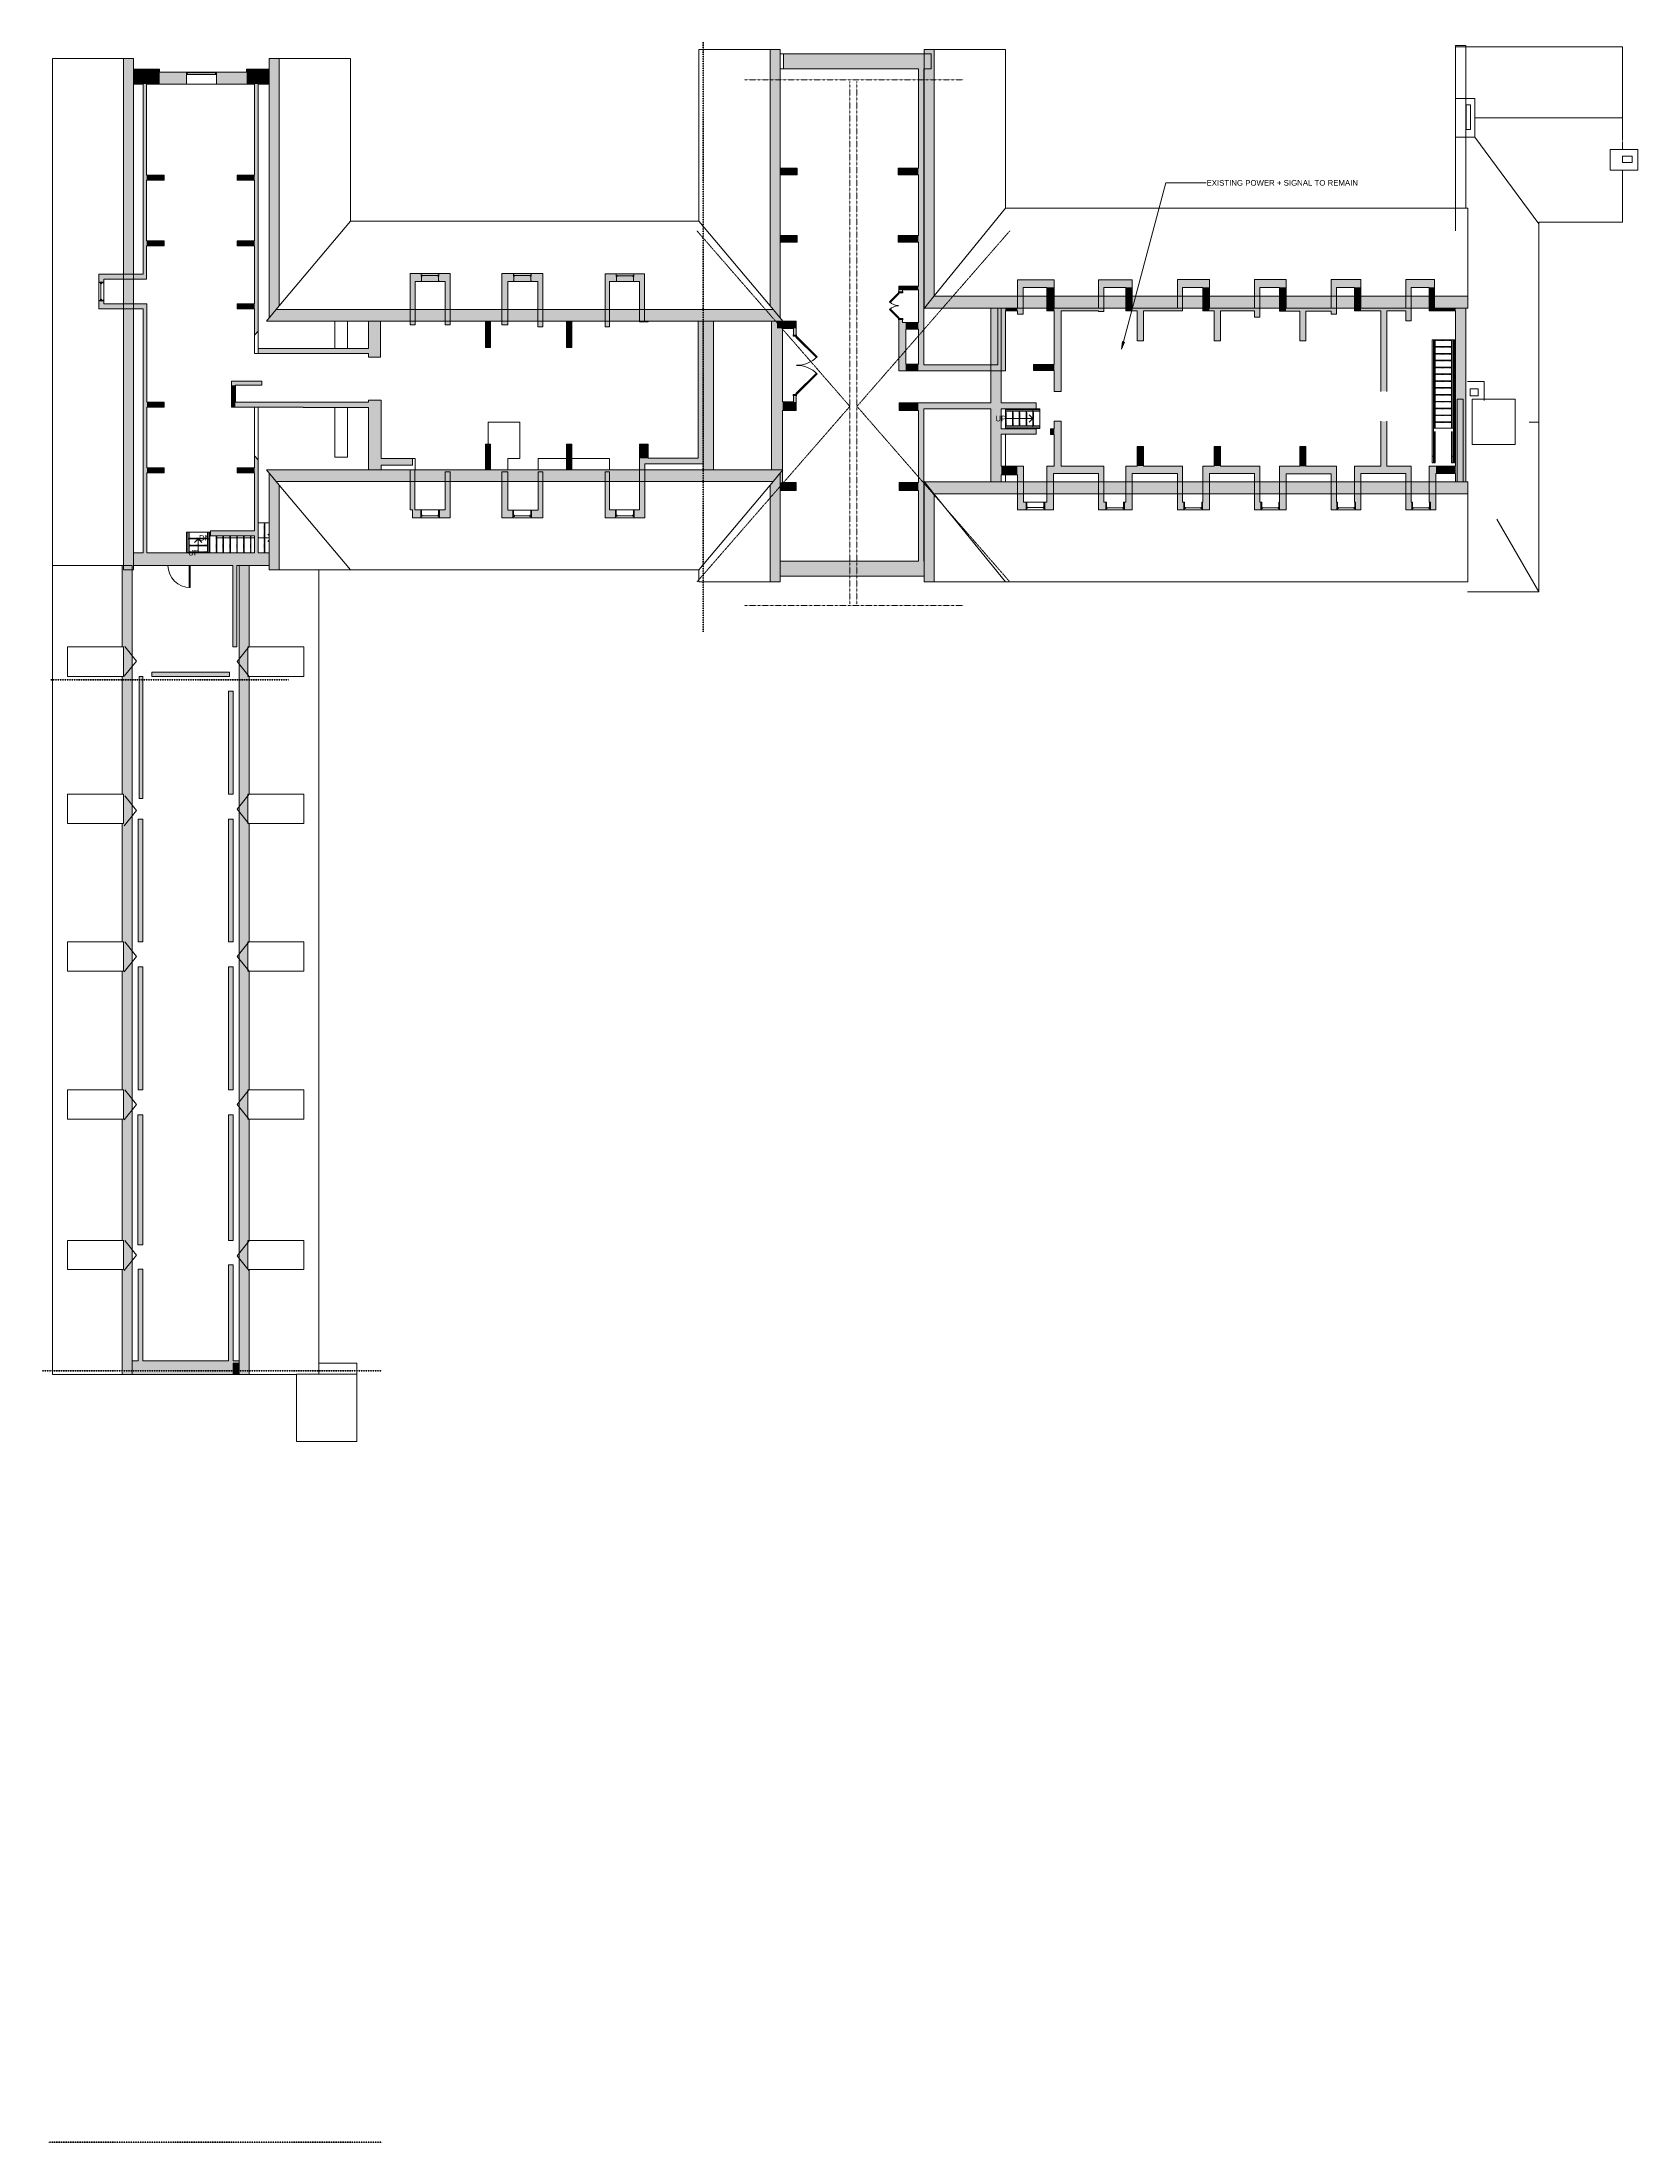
# Model space of a CAD drawing. Header units: inches. Extents: x -1061 to 1504, y -2518 to 858.
import ezdxf

# ---------------------------------------------------------------- set-up
doc = ezdxf.new("R2010")
doc.units = ezdxf.units.IN
doc.header["$MEASUREMENT"] = 0
for name, pattern in [('Center 1_4_', [0.53125, 0.25, -0.09375, 0.09375, -0.09375]), ('Dash', [0.25, 0.125, -0.125]), ('Overhead 1_16_', [0.101562, 0.0625, -0.039062])]:
    doc.linetypes.add(name, pattern=pattern)
for name, color, linetype, lineweight in [('A-ANNO-MATC', 214, 'Dash', 140), ('A-DETL', 90, 'Continuous', 9), ('A-DETL-CNTR', 5, 'Center 1_4_', 9), ('A-DOOR', 31, 'Continuous', 13), ('A-DOOR-FRAM', 31, 'Continuous', 20), ('A-FLOR', 192, 'Continuous', 13), ('A-FLOR-HRAL', 11, 'Continuous', 9), ('A-GENM', 13, 'Continuous', 9), ('A-GLAZ', 151, 'Continuous', 13), ('A-ROOF', 132, 'Continuous', 13), ('A-ROOF-PATT', 132, 'Continuous', 13), ('A-WALL', 113, 'Continuous', 13), ('A-WALL-PATT', 111, 'Continuous', 13), ('G-ANNO-TEXT', 231, 'Continuous', 9), ('I-WALL', 2, 'Continuous', 13), ('S-STRS', 31, 'Continuous', 13), ('S-STRS-ANNO', 31, 'Continuous', 9), ('S-STRS-IDEN', 31, 'Continuous', 9)]:
    doc.layers.add(name, color=color, linetype=linetype, lineweight=lineweight)
doc.styles.add('Swis721 Lt BT', font='swissl.ttf', dxfattribs={"height": 9})

# ---------------------------------------------------------------- blocks, each defined once
blk = doc.blocks.new('Double Hung - 30_ x 24_-5804756-4th Floor Power _ Signal')
at = {"layer": 'A-GLAZ', "color": 8, "lineweight": 20}
for p, q in [((-13.75, 6.25), (-15, 6.25)), ((-13.75, 6.25), (-13.75, -2)), ((13.75, 6.25), (15, 6.25)), ((13.75, -2), (13.75, 6.25)), ((-15, -6.25), (-14.25, -6.25)), ((-14.25, -2), (-12.5, -2)), ((-14.25, -3.75), (-14.25, -2)), ((-14.25, -2), (-13.75, -2)), ((-14.25, -2), (-14.25, -6.25)), ((-14.25, -3.75), (-12.5, -3.75)), ((-12.5, -3.75), (-12.5, -2)), ((-12.5, -2.875), (12.5, -2.875)), ((12.5, -3.75), (12.5, -2)), ((14.25, -2), (12.5, -2)), ((14.25, -3.75), (12.5, -3.75)), ((13.75, -2), (14.25, -2)), ((14.25, -3.75), (14.25, -2)), ((14.25, -2), (14.25, -6.25)), ((15, -6.25), (14.25, -6.25))]:
    blk.add_line(p, q, dxfattribs=at)
blk = doc.blocks.new('Double Hung - 30_ x 24_-5787070-4th Floor Power _ Signal')
at = {"layer": 'A-GLAZ', "color": 8, "lineweight": 20}
for p, q in [((-15, 6.25), (-14.25, 6.25)), ((-14.25, 2), (-14.25, 6.25)), ((-14.25, 3.75), (-14.25, 2)), ((-14.25, 3.75), (-12.5, 3.75)), ((-14.25, 2), (-12.5, 2)), ((-14.25, 2), (-13.75, 2)), ((-13.75, -6.25), (-13.75, 2)), ((-12.5, 3.75), (-12.5, 2)), ((-12.5, 2.875), (12.5, 2.875)), ((12.5, 3.75), (12.5, 2)), ((14.25, 3.75), (12.5, 3.75)), ((14.25, 2), (12.5, 2)), ((13.75, 2), (14.25, 2)), ((13.75, 2), (13.75, -6.25)), ((14.25, 2), (14.25, 6.25)), ((15, 6.25), (14.25, 6.25)), ((14.25, 3.75), (14.25, 2)), ((-13.75, -6.25), (-15, -6.25)), ((13.75, -6.25), (15, -6.25))]:
    blk.add_line(p, q, dxfattribs=at)
blk = doc.blocks.new('Double Hung - 30_ x 24_-5697477-4th Floor Power _ Signal')
at = {"layer": 'A-GLAZ', "color": 8, "lineweight": 20}
for p, q in [((-15, 4), (-14.25, 4)), ((-14.25, -0.25), (-14.25, 4)), ((-14.25, 1.5), (-14.25, -0.25)), ((-14.25, 1.5), (-12.5, 1.5)), ((-12.5, 1.5), (-12.5, -0.25)), ((-12.5, 0.625), (12.5, 0.625)), ((12.5, 1.5), (12.5, -0.25)), ((14.25, 1.5), (12.5, 1.5)), ((14.25, -0.25), (14.25, 4)), ((15, 4), (14.25, 4)), ((14.25, 1.5), (14.25, -0.25)), ((-13.75, -4), (-15, -4)), ((-14.25, -0.25), (-12.5, -0.25)), ((-14.25, -0.25), (-13.75, -0.25)), ((-13.75, -4), (-13.75, -0.25)), ((14.25, -0.25), (12.5, -0.25)), ((13.75, -0.25), (14.25, -0.25)), ((13.75, -0.25), (13.75, -4)), ((13.75, -4), (15, -4))]:
    blk.add_line(p, q, dxfattribs=at)
blk = doc.blocks.new('Double Flush - D3 3_5_5_ X 6_10_-5792917-4th Floor Power _ Signal')
at = {"layer": 'A-DOOR', "color": 8, "lineweight": 20}
for p, q in [((-20.7, 3.5), (-6.1, 18.1)), ((-19.5, 2.3), (-20.7, 3.5)), ((-4.9, 16.9), (-19.5, 2.3)), ((-6.1, 18.1), (-4.9, 16.9)), ((6.1, 18.1), (4.9, 16.9)), ((4.9, 16.9), (19.5, 2.3)), ((20.7, 3.5), (6.1, 18.1)), ((19.5, 2.3), (20.7, 3.5))]:
    blk.add_line(p, q, dxfattribs=at)
at = {"layer": 'A-DOOR', "lineweight": 9}
for centre, start, end in [((-20.7, 3.5), 359.5, 45), ((20.7, 3.5), 135, 180.5)]:
    blk.add_arc(centre, 20.6, start, end, dxfattribs=at)
at = {"layer": 'A-DOOR-FRAM', "color": 8}
for p, q in [((-22.8, 3.5), (-20.8, 3.5)), ((-22.8, 3.5), (-22.8, 3)), ((-22.8, 3), (-22.3, 3)), ((-22.3, -3), (-22.3, 3)), ((-20.8, -3.5), (-20.8, 3.5)), ((20.8, -3.5), (20.8, 3.5)), ((20.8, 3.5), (22.8, 3.5)), ((22.3, 3), (22.8, 3)), ((22.3, -3), (22.3, 3)), ((22.8, 3.5), (22.8, 3)), ((-22.8, -3), (-22.3, -3)), ((-22.8, -3.5), (-22.8, -3)), ((-22.8, -3.5), (-20.8, -3.5)), ((20.8, -3.5), (22.8, -3.5)), ((22.3, -3), (22.8, -3)), ((22.8, -3.5), (22.8, -3))]:
    blk.add_line(p, q, dxfattribs=at)
blk = doc.blocks.new('Double Flush - D3 7_9_5_ X 6_10_-5793733-4th Floor Power _ Signal')
at = {"layer": 'A-DOOR', "color": 8, "lineweight": 20}
for p, q in [((-46.7, 2.8), (-13.7, 35.8)), ((-12.5, 34.5), (-45.5, 1.6)), ((-13.7, 35.8), (-12.5, 34.5)), ((13.7, 35.8), (12.5, 34.5)), ((12.5, 34.5), (45.5, 1.6)), ((46.7, 2.8), (13.7, 35.8)), ((-45.5, 1.6), (-46.7, 2.8)), ((45.5, 1.6), (46.7, 2.8))]:
    blk.add_line(p, q, dxfattribs=at)
at = {"layer": 'A-DOOR', "lineweight": 9}
for centre, start, end in [((-46.7, 2.8), 359.5, 45), ((46.7, 2.8), 135, 180.5)]:
    blk.add_arc(centre, 46.6, start, end, dxfattribs=at)
at = {"layer": 'A-DOOR-FRAM', "color": 8}
for p, q in [((-48.8, 2.8), (-46.8, 2.8)), ((-48.8, 2.8), (-48.8, 2.3)), ((-48.8, 2.3), (-48.3, 2.3)), ((-48.3, -2.3), (-48.3, 2.3)), ((-46.8, -2.8), (-46.8, 2.8)), ((46.8, -2.8), (46.8, 2.8)), ((46.8, 2.8), (48.8, 2.8)), ((48.3, 2.3), (48.8, 2.3)), ((48.3, -2.3), (48.3, 2.3)), ((48.8, 2.8), (48.8, 2.3)), ((-48.8, -2.3), (-48.3, -2.3)), ((-48.8, -2.8), (-48.8, -2.3)), ((-48.8, -2.8), (-46.8, -2.8)), ((46.8, -2.8), (48.8, -2.8)), ((48.3, -2.3), (48.8, -2.3)), ((48.8, -2.8), (48.8, -2.3))]:
    blk.add_line(p, q, dxfattribs=at)
blk = doc.blocks.new('Window-Fixed-Round - 48_ Diameter-6831773-4th Floor Power _ Signal')
at = {"layer": 'A-GLAZ', "color": 8, "lineweight": 20}
for p, q in [((-24, 9.5), (-24, -9.5)), ((-24, 9.5), (-22.5, 9.5)), ((-24, 6), (-22.75, 6)), ((-23.5, 9.5), (-23.5, 7.75)), ((-23.5, 7.75), (-22.75, 7.75)), ((-22.5, 7.75), (-22.75, 7.75)), ((-22.75, 7.75), (-22.75, 6)), ((-22.5, 9.5), (-22.5, 7.75)), ((-22.5, 8.625), (22.5, 8.625)), ((22.5, 9.5), (24, 9.5)), ((22.5, 9.5), (22.5, 7.75)), ((22.5, 7.75), (22.75, 7.75)), ((22.75, 7.75), (22.75, 6)), ((23.5, 7.75), (22.75, 7.75)), ((22.75, 6), (24, 6)), ((23.5, 9.5), (23.5, 7.75)), ((24, -9.5), (24, 9.5))]:
    blk.add_line(p, q, dxfattribs=at)
at = {"layer": 'A-GLAZ'}
for p, q in [((24, 9.5), (-24, 9.5)), ((-24, -9.5), (24, -9.5))]:
    blk.add_line(p, q, dxfattribs=at)
at = {"layer": 'A-GLAZ', "lineweight": 9}
for p, q in [((22.75, 6), (-22.75, 6)), ((-22.5, 9.5), (22.5, 9.5))]:
    blk.add_line(p, q, dxfattribs=at)
blk = doc.blocks.new('Single Flush - D13 3_ X 8_-8259286-4th Floor Power _ Signal')
at = {"layer": 'A-DOOR', "lineweight": 20}
for p, q in [((16.15625, -45.8125), (16.15625, -10)), ((17.90625, -10), (17.90625, -45.8125)), ((17.90625, -45.8125), (16.15625, -45.8125))]:
    blk.add_line(p, q, dxfattribs=at)
at = {"layer": 'A-DOOR', "lineweight": 9}
blk.add_arc((17.90625, -10), 35.8125, 180.0011712, 270, dxfattribs=at)
blk = doc.blocks.new('Double Hung - 30_ x 24_-7031275-4th Floor Power _ Signal')
at = {"layer": 'A-GLAZ', "color": 8, "lineweight": 20}
for p, q in [((-15, 6), (-14.25, 6)), ((-14.25, 1.75), (-14.25, 6)), ((-14.25, 3.5), (-14.25, 1.75)), ((-14.25, 3.5), (-12.5, 3.5)), ((-14.25, 1.75), (-12.5, 1.75)), ((-14.25, 1.75), (-13.75, 1.75)), ((-13.75, -6), (-13.75, 1.75)), ((-12.5, 3.5), (-12.5, 1.75)), ((-12.5, 2.625), (12.5, 2.625)), ((12.5, 3.5), (12.5, 1.75)), ((14.25, 3.5), (12.5, 3.5)), ((14.25, 1.75), (12.5, 1.75)), ((13.75, 1.75), (14.25, 1.75)), ((13.75, 1.75), (13.75, -6)), ((14.25, 1.75), (14.25, 6)), ((15, 6), (14.25, 6)), ((14.25, 3.5), (14.25, 1.75)), ((-13.75, -6), (-15, -6)), ((13.75, -6), (15, -6))]:
    blk.add_line(p, q, dxfattribs=at)
blk = doc.blocks.new('Top Rail Type - Top Rail_Internal_-7564313-4th Floor Power _ Signal')
at = {"layer": 'A-FLOR-HRAL'}
for p, q in [((487.8, 238.4), (487.8, 240.4)), ((487.8, 240.4), (531.8, 240.4)), ((531.8, 238.4), (487.8, 238.4)), ((531.8, 238.4), (531.8, 240.4)), ((531.8, 240.4), (542.8, 240.4)), ((542.8, 238.4), (531.8, 238.4)), ((542.8, 240.4), (542.8, 238.4))]:
    blk.add_line(p, q, dxfattribs=at)
blk = doc.blocks.new('Top Rail Type - Top Rail_Internal_-V1-4th Floor Power _ Signal')
at = {"layer": 'A-FLOR-HRAL'}
for p, q in [((487.8, 240.4), (487.8, 238.4)), ((487.8, 240.4), (531.8, 240.4)), ((487.8, 238.4), (531.8, 238.4)), ((531.8, 240.4), (542.8, 240.4)), ((531.8, 238.4), (542.8, 238.4)), ((542.8, 240.4), (542.8, 238.4))]:
    blk.add_line(p, q, dxfattribs=at)
blk = doc.blocks.new('Top Rail Type - Top Rail_Internal_-7564325-4th Floor Power _ Signal')
at = {"layer": 'A-FLOR-HRAL'}
for p, q in [((487.8, 264.1), (487.8, 266.1)), ((487.8, 266.1), (531.8, 266.1)), ((531.8, 264.1), (487.8, 264.1)), ((531.8, 264.1), (531.8, 266.1)), ((531.8, 266.1), (542.8, 266.1)), ((542.8, 264.1), (531.8, 264.1)), ((542.8, 266.1), (542.8, 264.1))]:
    blk.add_line(p, q, dxfattribs=at)
blk = doc.blocks.new('Top Rail Type - Top Rail_Internal_-V2-4th Floor Power _ Signal')
at = {"layer": 'A-FLOR-HRAL'}
for p, q in [((487.8, 266.1), (487.8, 264.1)), ((487.8, 266.1), (531.8, 266.1)), ((487.8, 264.1), (531.8, 264.1)), ((531.8, 266.1), (542.8, 266.1)), ((531.8, 264.1), (542.8, 264.1)), ((542.8, 266.1), (542.8, 264.1))]:
    blk.add_line(p, q, dxfattribs=at)
blk = doc.blocks.new('Top Rail Type - Top Rail_Internal_-7565227-4th Floor Power _ Signal')
at = {"layer": 'A-FLOR-HRAL'}
for p, q in [((-795.1, 69.8), (-793.1, 69.8)), ((-795.1, 58.8), (-795.1, 69.8)), ((-793.1, 69.8), (-793.1, 58.8)), ((-795.1, 36.8), (-795.1, 58.8)), ((-793.1, 58.8), (-795.1, 58.8)), ((-793.1, 36.8), (-795.1, 36.8)), ((-793.1, 58.8), (-793.1, 36.8))]:
    blk.add_line(p, q, dxfattribs=at)
blk = doc.blocks.new('Top Rail Type - Top Rail_Internal_-V3-4th Floor Power _ Signal')
at = {"layer": 'A-FLOR-HRAL'}
for p, q in [((-795.1, 69.8), (-793.1, 69.8)), ((-795.1, 58.8), (-795.1, 69.8)), ((-793.1, 58.8), (-793.1, 69.8)), ((-795.1, 36.8), (-795.1, 58.8)), ((-795.1, 36.8), (-793.1, 36.8)), ((-793.1, 36.8), (-793.1, 58.8))]:
    blk.add_line(p, q, dxfattribs=at)
blk = doc.blocks.new('Top Rail Type - Top Rail_Internal_-7565239-4th Floor Power _ Signal')
at = {"layer": 'A-FLOR-HRAL'}
for p, q in [((-826.7, 69.8), (-824.7, 69.8)), ((-826.7, 58.8), (-826.7, 69.8)), ((-824.7, 69.8), (-824.7, 58.8)), ((-826.7, 36.8), (-826.7, 58.8)), ((-824.7, 58.8), (-826.7, 58.8)), ((-824.7, 36.8), (-826.7, 36.8)), ((-824.7, 58.8), (-824.7, 36.8))]:
    blk.add_line(p, q, dxfattribs=at)
blk = doc.blocks.new('Top Rail Type - Top Rail_Internal_-V4-4th Floor Power _ Signal')
at = {"layer": 'A-FLOR-HRAL'}
for p, q in [((-826.7, 69.8), (-824.7, 69.8)), ((-826.7, 58.8), (-826.7, 69.8)), ((-824.7, 58.8), (-824.7, 69.8)), ((-826.7, 36.8), (-826.7, 58.8)), ((-826.7, 36.8), (-824.7, 36.8)), ((-824.7, 36.8), (-824.7, 58.8))]:
    blk.add_line(p, q, dxfattribs=at)
blk = doc.blocks.new('Elevator 1 - Elevator 1-7712497-4th Floor Power _ Signal')
at = {"layer": 'A-GENM'}
for p, q in [((1312.9, 283.4), (1243.9, 283.4)), ((1243.9, 283.4), (1243.9, 210.4)), ((1312.9, 210.4), (1312.9, 283.4)), ((1243.9, 210.4), (1312.9, 210.4))]:
    blk.add_line(p, q, dxfattribs=at)
blk = doc.blocks.new('Elevator 3 - Elevator 3-7712528-4th Floor Power _ Signal')
at = {"layer": 'A-GENM'}
for p, q in [((-554.7, -1284), (-651.7, -1284)), ((-651.7, -1284), (-651.7, -1392.2)), ((-554.7, -1392.2), (-554.7, -1284)), ((-651.7, -1392.2), (-554.7, -1392.2))]:
    blk.add_line(p, q, dxfattribs=at)
blk = doc.blocks.new('Top Rail Type - Top Rail_Internal_-7822948-4th Floor Power _ Signal')
at = {"layer": 'A-FLOR-HRAL'}
for p, q in [((1175.6, 378.9), (1175.6, 191.9)), ((1173.6, 191.9), (1173.6, 241.4)), ((1173.6, 191.9), (1175.6, 191.9)), ((1173.6, 180.9), (1173.6, 191.9)), ((1175.6, 180.9), (1173.6, 180.9)), ((1175.6, 191.9), (1175.6, 180.9))]:
    blk.add_line(p, q, dxfattribs=at)
blk = doc.blocks.new('Top Rail Type - Top Rail_Internal_-V5-4th Floor Power _ Signal')
at = {"layer": 'A-FLOR-HRAL'}
for p, q in [((1175.6, 378.9), (1175.6, 191.9)), ((1173.6, 241.4), (1173.6, 191.9)), ((1173.6, 191.9), (1173.6, 180.9)), ((1175.6, 180.9), (1173.6, 180.9)), ((1175.6, 191.9), (1175.6, 180.9))]:
    blk.add_line(p, q, dxfattribs=at)
blk = doc.blocks.new('Handrail Type - Handrail_Internal_-7822960-4th Floor Power _ Signal')
at = {"layer": 'A-FLOR-HRAL'}
for p, q in [((1176.6, 236.9), (1176.6, 378.9)), ((1178.6, 378.9), (1178.6, 236.9)), ((1176.6, 191.9), (1176.6, 231.5)), ((1178.6, 231.5), (1178.6, 191.9)), ((1176.6, 191.9), (1178.6, 191.9)), ((1176.6, 180.9), (1176.6, 191.9)), ((1178.6, 180.9), (1176.6, 180.9)), ((1178.6, 191.9), (1178.6, 180.9))]:
    blk.add_line(p, q, dxfattribs=at)
blk = doc.blocks.new('Handrail Type - Handrail_Internal_-V6-4th Floor Power _ Signal')
at = {"layer": 'A-FLOR-HRAL'}
for p, q in [((1176.6, 378.9), (1176.6, 236.9)), ((1178.6, 378.9), (1178.6, 236.9)), ((1176.6, 231.5), (1176.6, 191.9)), ((1178.6, 231.5), (1178.6, 191.9)), ((1176.6, 191.9), (1176.6, 180.9)), ((1178.6, 180.9), (1176.6, 180.9)), ((1178.6, 191.9), (1178.6, 180.9))]:
    blk.add_line(p, q, dxfattribs=at)
blk = doc.blocks.new('Top Rail Type - Top Rail_Internal_-7822972-4th Floor Power _ Signal')
at = {"layer": 'A-FLOR-HRAL'}
for p, q in [((1207.6, 191.9), (1207.6, 378.9)), ((1209.6, 378.9), (1209.6, 191.9)), ((1207.6, 191.9), (1209.6, 191.9)), ((1207.6, 180.9), (1207.6, 191.9)), ((1209.6, 180.9), (1207.6, 180.9)), ((1209.6, 191.9), (1209.6, 180.9))]:
    blk.add_line(p, q, dxfattribs=at)
blk = doc.blocks.new('Top Rail Type - Top Rail_Internal_-V7-4th Floor Power _ Signal')
at = {"layer": 'A-FLOR-HRAL'}
for p, q in [((1207.6, 378.9), (1207.6, 191.9)), ((1209.6, 378.9), (1209.6, 191.9)), ((1207.6, 191.9), (1207.6, 180.9)), ((1209.6, 180.9), (1207.6, 180.9)), ((1209.6, 191.9), (1209.6, 180.9))]:
    blk.add_line(p, q, dxfattribs=at)
blk = doc.blocks.new('Handrail Type - Handrail_Internal_-7822984-4th Floor Power _ Signal')
at = {"layer": 'A-FLOR-HRAL'}
for p, q in [((1204.6, 236.9), (1204.6, 378.9)), ((1206.6, 378.9), (1206.6, 236.9)), ((1204.6, 191.9), (1204.6, 231.5)), ((1206.6, 231.5), (1206.6, 191.9)), ((1204.6, 191.9), (1206.6, 191.9)), ((1204.6, 180.9), (1204.6, 191.9)), ((1206.6, 180.9), (1204.6, 180.9)), ((1206.6, 191.9), (1206.6, 180.9))]:
    blk.add_line(p, q, dxfattribs=at)
blk = doc.blocks.new('Handrail Type - Handrail_Internal_-V8-4th Floor Power _ Signal')
at = {"layer": 'A-FLOR-HRAL'}
for p, q in [((1204.6, 378.9), (1204.6, 236.9)), ((1206.6, 378.9), (1206.6, 236.9)), ((1204.6, 231.5), (1204.6, 191.9)), ((1206.6, 231.5), (1206.6, 191.9)), ((1204.6, 191.9), (1204.6, 180.9)), ((1206.6, 180.9), (1204.6, 180.9)), ((1206.6, 191.9), (1206.6, 180.9))]:
    blk.add_line(p, q, dxfattribs=at)

msp = doc.modelspace()

# ---------------------------------------------------------------- hatches: boundary and pattern name
at = {"layer": 'A-ROOF-PATT'}
h = msp.add_hatch(color=250, dxfattribs=at)
h.paths.add_polyline_path([(109.2, -10.2), (125.4, -10.2), (125.4, 164.5), (109.2, 145.2), (109.2, 100.7)], flags=0)
h.paths.add_polyline_path([(373.3, -10.2), (373.3, 130.9), (357.1, 151), (357.1, -10.2)], flags=0)
h.paths.add_polyline_path([(125.4, 414.2), (125.4, 845.6), (109.2, 845.6), (109.2, 433.5)], flags=0)
h.paths.add_polyline_path([(357.1, 429.3), (373.3, 449.4), (373.3, 845.6), (357.1, 845.6), (357.1, 565.3)], flags=0)
h = msp.add_hatch(color=250, dxfattribs=at)
h.paths.add_polyline_path([(-913.8, 9.3), (-913.8, 830.8), (-930, 830.8), (-930, 9.3)], flags=0)
h.paths.add_polyline_path([(-679.6, 9.3), (-679.6, 145.2), (-695.8, 164.5), (-695.8, 9.3)], flags=0)
h.paths.add_polyline_path([(-695.8, 414.2), (-679.6, 433.5), (-679.6, 830.8), (-695.8, 830.8), (-695.8, 565.3)], flags=0)
h = msp.add_hatch(color=250, dxfattribs=at)
h.paths.add_polyline_path([(398.1, 131.5), (1230.7, 131.5), (1230.7, 150.4), (357.6, 150.4), (372.9, 131.5)], flags=0)
h.paths.add_polyline_path([(1103.6, 429.9), (1230.7, 429.9), (1230.7, 448.8), (372.9, 448.8), (357.6, 429.9), (927.2, 429.9)], flags=0)
h = msp.add_hatch(color=250, dxfattribs=at)
h.paths.add_polyline_path([(-684.5, 151), (114.1, 151), (130, 169.9), (-700.4, 169.9)], flags=0)
h.paths.add_polyline_path([(-307.5, 408.7), (130, 408.7), (114.1, 427.6), (-684.5, 427.6), (-700.4, 408.7), (-483.8, 408.7)], flags=0)
h = msp.add_hatch(color=250, dxfattribs=at)
h.paths.add_polyline_path([(-916, -1284.2), (-916, 16.3), (-932.3, 16.3), (-932.3, -114.9), (-930.3, -114.9), (-930.3, -162.3), (-932.3, -162.3), (-932.3, -351.5), (-930.3, -351.5), (-930.3, -398.9), (-932.3, -398.9), (-932.3, -589), (-930.3, -589), (-930.3, -636.2), (-932.3, -636.2), (-932.3, -826.9), (-930.3, -826.9), (-930.3, -874.2), (-932.3, -874.2), (-932.3, -1069), (-930.3, -1069), (-930.3, -1115.5), (-932.3, -1115.5), (-932.3, -1284.2)], flags=0)
h.paths.add_polyline_path([(-744.3, -1284.2), (-728.1, -1284.2), (-728.1, -1115.5), (-730, -1115.5), (-730, -1069), (-728.1, -1069), (-728.1, -874.2), (-730, -874.2), (-730, -826.9), (-728.1, -826.9), (-728.1, -636.2), (-730, -636.2), (-730, -589), (-728.1, -589), (-728.1, -398.9), (-730, -398.9), (-730, -351.5), (-728.1, -351.5), (-728.1, -162.5), (-730, -162.5), (-730, -114.9), (-728.1, -114.9), (-728.1, 16.3), (-744.3, 16.3), (-744.3, -828.6)], flags=0)
at = {"layer": 'A-WALL-PATT', "lineweight": 9}
for points in [[(-872.1, 789.9), (-872.1, 813.9), (-913.8, 813.9), (-913.8, 789.9), (-893, 789.9)], [(-713.7, 789.9), (-695.8, 789.9), (-695.8, 813.9), (-732.1, 813.9), (-732.1, 789.9), (-719.2, 789.9)], [(356.7, 814.5), (368.1, 814.5), (368.1, 838.5), (130.9, 838.5), (130.9, 814.5), (347.7, 814.5)], [(356.7, 328.9), (356.7, 814.5), (347.7, 814.5), (347.7, 328.9)], [(-893, 484.5), (-893, 789.9), (-898.5, 789.9), (-898.5, 484.5)], [(-719.2, 386.4), (-713.7, 392.9), (-713.7, 789.9), (-719.2, 789.9), (-719.2, 428.6)], [(-864.4, 635.6), (-864.4, 643.6), (-893, 643.6), (-893, 635.6)], [(-719.2, 635.6), (-719.2, 643.6), (-747.5, 643.6), (-747.5, 635.6)], [(153, 643.8), (153, 654.8), (125.4, 654.8), (125.4, 643.8)], [(347.7, 643.8), (347.7, 654.8), (315.2, 654.8), (315.2, 643.8)], [(153, 535.6), (153, 546.6), (125.4, 546.6), (125.4, 535.6)], [(347.7, 535.6), (347.7, 546.6), (315.2, 546.6), (315.2, 535.6)], [(-864.4, 530), (-864.4, 538), (-893, 538), (-893, 530)], [(-719.2, 530), (-719.2, 538), (-747.4, 538), (-747.4, 530)], [(-893, 476.5), (-893, 484.5), (-961.7, 484.5), (-961.7, 476.5)], [(-461, 403.1), (-461, 485.3), (-469.5, 485.3), (-469.5, 403.1)], [(-413.2, 472.8), (-405.2, 472.8), (-405.2, 485.3), (-461, 485.3), (-461, 472.8), (-422.2, 472.8)], [(-405.2, 403.1), (-405.2, 472.8), (-413.2, 472.8), (-413.2, 403.1)], [(-312.4, 403.1), (-312.4, 485.3), (-321.9, 485.3), (-321.9, 403.1)], [(-256, 472.8), (-256, 485.3), (-312.4, 485.3), (-312.4, 472.8), (-264, 472.8)], [(-256, 399.7), (-256, 472.8), (-264, 472.8), (-264, 399.7)], [(-148.7, 399.7), (-148.7, 485), (-155.7, 485), (-155.7, 399.7)], [(-92.4, 472.5), (-92.4, 485), (-148.7, 485), (-148.7, 472.5), (-100.4, 472.5)], [(516.3, 420.2), (516.3, 475.4), (506.8, 475.4), (506.8, 420.2)], [(554.2, 462.9), (566.2, 462.9), (566.2, 475.4), (516.3, 475.4), (516.3, 462.9)], [(645.7, 424.2), (645.7, 475.4), (637.2, 475.4), (637.2, 424.2)], [(680.9, 462.9), (691.4, 462.9), (691.4, 475.4), (645.7, 475.4), (645.7, 462.9)], [(772.5, 425.4), (772.5, 475.6), (764, 475.6), (764, 425.4)], [(815.4, 463.1), (815.4, 475.6), (772.5, 475.6), (772.5, 463.1), (804.9, 463.1)], [(896.4, 415.3), (896.4, 475.6), (887.9, 475.6), (887.9, 415.3)], [(928.3, 463.1), (938.8, 463.1), (938.8, 475.6), (896.4, 475.6), (896.4, 463.1), (927.2, 463.1)], [(1059, 463.1), (1059, 475.6), (1011.3, 475.6), (1011.3, 463.1), (1048.5, 463.1)], [(1169, 463.1), (1177.5, 463.1), (1177.5, 475.6), (1131.4, 475.6), (1131.4, 463.1), (1139.9, 463.1)], [(-92.4, 408.6), (-92.4, 472.5), (-100.4, 472.5), (-100.4, 408.6)], [(347.7, 458.9), (347.7, 464.9), (316.3, 464.9), (316.3, 458.9), (322.3, 458.9)], [(566.2, 425.4), (566.2, 462.9), (554.2, 462.9), (554.2, 425.4)], [(691.4, 425.4), (691.4, 462.9), (680.9, 462.9), (680.9, 425.4)], [(815.4, 425.4), (815.4, 463.1), (804.9, 463.1), (804.9, 425.4)], [(938.8, 425.1), (938.8, 463.1), (928.3, 463.1), (928.3, 425.1)], [(1019.8, 420.3), (1019.8, 463.1), (1011.3, 463.1), (1011.3, 420.3)], [(1059, 425.4), (1059, 463.1), (1048.5, 463.1), (1048.5, 425.4)], [(1139.9, 409.4), (1139.9, 463.1), (1131.4, 463.1), (1131.4, 409.4)], [(1177.5, 425.4), (1177.5, 463.1), (1169, 463.1), (1169, 425.4)], [(-898.5, 428.6), (-892.5, 428.6), (-892.5, 436.6), (-969.7, 436.6), (-969.7, 428.6)], [(-892.5, 36.3), (-892.5, 428.6), (-898.5, 428.6), (-898.5, 36.3)], [(-719.2, 428.6), (-719.2, 436.6), (-747.5, 436.6), (-747.5, 428.6)], [(-517.1, 350.7), (-517.1, 408.7), (-536.1, 408.7), (-536.1, 350.7)], [(-339.9, 366.6), (-339.9, 408.7), (-348.4, 408.7), (-348.4, 366.6)], [(-209.6, 366.6), (-209.6, 408.7), (-218.1, 408.7), (-218.1, 366.6)], [(-86.9, 407.7), (-86.9, 408.7), (-100.4, 408.7), (-100.4, 407.7)], [(-6.1, 179.4), (1.9, 179.4), (1.9, 408.7), (-6.1, 408.7), (-6.1, 188.4)], [(1.7, 169.9), (18.2, 169.9), (18.2, 408.7), (1.7, 408.7), (1.7, 333)], [(120.5, 169.9), (120.5, 408.7), (111.5, 408.7), (111.5, 169.9)], [(146.8, 397.1), (151.5, 397.1), (151.5, 408.6), (120.5, 408.6), (120.5, 397.1), (129.5, 397.1)], [(316.3, 328.9), (327.3, 328.9), (327.3, 406.7), (316.3, 406.7), (316.3, 333)], [(347.7, 395.7), (347.7, 406.7), (327.3, 406.7), (327.3, 395.7)], [(480.8, 150.4), (480.8, 429.9), (464.3, 429.9), (464.3, 150.4)], [(475.6, 338.4), (487.6, 338.4), (487.6, 429.9), (475.6, 429.9)], [(506.8, 425.4), (506.8, 429.9), (487.6, 429.9), (487.6, 425.4)], [(637.2, 425.4), (637.2, 429.9), (566.2, 429.9), (566.2, 425.4), (577.2, 425.4)], [(566.2, 295.8), (577.2, 295.8), (577.2, 425.4), (566.2, 425.4), (566.2, 329.6)], [(764, 425.4), (764, 429.9), (691.4, 429.9), (691.4, 425.4), (750.9, 425.4)], [(709.3, 377.1), (709.3, 425.4), (699.3, 425.4), (699.3, 377.1)], [(887.9, 425.4), (887.9, 429.9), (815.4, 429.9), (815.4, 425.4), (833.2, 425.4)], [(833.2, 377.1), (833.2, 425.4), (823.2, 425.4), (823.2, 377.1)], [(1011.3, 425.1), (1011.3, 429.9), (938.8, 429.9), (938.8, 425.1), (970.6, 425.1)], [(970.6, 377.1), (970.6, 425.1), (960.6, 425.1), (960.6, 377.1)], [(1131.4, 425.4), (1131.4, 429.9), (1059, 429.9), (1059, 425.4), (1103.6, 425.4)], [(1100.8, 295.8), (1100.8, 425.4), (1090.8, 425.4), (1090.8, 295.8)], [(1211.2, 425.4), (1211.2, 429.9), (1177.5, 429.9), (1177.5, 425.4)], [(1211.2, 290.4), (1227.7, 290.4), (1227.7, 429.9), (1211.2, 429.9), (1211.2, 333)], [(-536.1, 356.6), (-536.1, 364.6), (-713.7, 364.6), (-713.7, 356.6), (-660.2, 356.6)], [(347.7, 328.9), (347.7, 339.4), (327.3, 339.4), (327.3, 328.9)], [(487.6, 328.9), (487.6, 338.4), (356.7, 338.4), (356.7, 328.9), (398.1, 328.9)], [(566.2, 329.6), (566.2, 339.1), (532.9, 339.1), (532.9, 329.6)], [(-707.5, 305.7), (-707.5, 312.2), (-756.2, 312.2), (-756.2, 305.7), (-750.2, 305.7)], [(-750.2, 270.6), (-750.2, 305.7), (-756.2, 305.7), (-756.2, 270.6)], [(-864.4, 270.5), (-864.4, 278.5), (-892.5, 278.5), (-892.5, 270.5)], [(-641, 270.6), (-641, 278.6), (-750.2, 278.6), (-750.2, 270.6), (-660.2, 270.6)], [(-536.1, 270.1), (-536.1, 278.6), (-641, 278.6), (-641, 270.1)], [(-536.1, 169.9), (-516.1, 169.9), (-516.1, 281.9), (-536.1, 281.9), (-536.1, 270.1)], [(151.5, 265.1), (151.5, 279.1), (129.5, 279.1), (129.5, 265.1)], [(347.7, 265.1), (347.7, 277.6), (316.7, 277.6), (316.7, 265.1)], [(1227.7, 150.4), (1227.7, 290.4), (1211.2, 290.4), (1211.2, 150.4)], [(1213.6, 150.4), (1223.6, 150.4), (1223.6, 283.4), (1213.6, 283.4), (1213.6, 216.8)], [(347.7, 22.8), (356.7, 22.8), (356.7, 268.1), (347.7, 268.1), (347.7, 100.7)], [(574.5, 175.9), (577.1, 175.9), (577.1, 247.8), (566.1, 247.8), (566.1, 175.9)], [(1100.8, 175.9), (1100.8, 247.8), (1090.8, 247.8), (1090.8, 175.9)], [(-339.9, 169.9), (-339.9, 211.2), (-348.4, 211.2), (-348.4, 169.9)], [(-209.6, 169.9), (-209.6, 211.2), (-218.1, 211.2), (-218.1, 169.9)], [(-86.9, 188.4), (-86.9, 211.2), (-100.4, 211.2), (-100.4, 188.4)], [(537.1, 227.4), (537.1, 235.9), (480.8, 235.9), (480.8, 227.4)], [(566.1, 226.4), (566.1, 235.9), (559.8, 235.9), (559.8, 226.4)], [(709.3, 175.9), (709.3, 207.5), (699.3, 207.5), (699.3, 175.9)], [(833.2, 175.9), (833.2, 207.5), (823.2, 207.5), (823.2, 175.9)], [(970.6, 175.6), (970.6, 207.5), (960.6, 207.5), (960.6, 175.6)], [(-864.4, 165.2), (-864.4, 173.2), (-892.5, 173.2), (-892.5, 165.2)], [(-719.2, 165.2), (-719.2, 173.2), (-747.5, 173.2), (-747.5, 165.2)], [(-713.7, 36.3), (-713.7, 185.8), (-719.2, 192.3), (-719.2, 36.3)], [(-465.3, 177.3), (-465.3, 187.8), (-516.1, 187.8), (-516.1, 177.3), (-483.8, 177.3)], [(-465.3, 105.3), (-461.5, 105.3), (-461.5, 170), (-469.5, 170), (-469.5, 105.3)], [(-6.1, 179.4), (-6.1, 188.4), (-100.4, 188.4), (-100.4, 179.4), (-91.9, 179.4)], [(-91.9, 92.8), (-91.9, 179.4), (-100.4, 179.4), (-100.4, 92.8)], [(506.9, 161.9), (506.9, 175.9), (480.8, 175.9), (480.8, 161.9)], [(516.4, 105.7), (516.4, 175.9), (506.9, 175.9), (506.9, 105.7)], [(554.2, 117.7), (564.7, 117.7), (564.7, 175.9), (554.2, 175.9)], [(637.2, 163.9), (645.7, 163.9), (645.7, 175.9), (564.7, 175.9), (564.7, 163.9), (574.5, 163.9)], [(691.4, 117.8), (691.4, 175.9), (680.9, 175.9), (680.9, 117.8)], [(772.5, 163.9), (772.5, 175.9), (691.4, 175.9), (691.4, 163.9), (764, 163.9)], [(815.5, 117.8), (815.5, 175.9), (805, 175.9), (805, 117.8)], [(896.4, 163.9), (896.4, 175.9), (815.5, 175.9), (815.5, 163.9), (887.9, 163.9)], [(938.8, 117.8), (938.8, 175.6), (928.3, 175.6), (928.3, 117.8), (928.4, 117.8)], [(1011.3, 163.6), (1019.8, 163.6), (1019.8, 175.6), (938.8, 175.6), (938.8, 163.6)], [(1059, 117.8), (1059, 175.9), (1048.5, 175.9), (1048.5, 117.8), (1050.4, 117.8)], [(1140, 163.9), (1140, 175.9), (1059, 175.9), (1059, 163.9), (1131.5, 163.9)], [(1179.5, 117.8), (1179.5, 175.9), (1169, 175.9), (1169, 117.8), (1170.7, 117.8)], [(1211.2, 163.9), (1211.2, 175.9), (1179.5, 175.9), (1179.5, 163.9), (1191.8, 163.9)], [(-405.1, 92.8), (-405.1, 166.6), (-413.1, 166.6), (-413.1, 92.8)], [(-312.4, 105), (-312.4, 166.6), (-321.9, 166.6), (-321.9, 105)], [(-256, 92.5), (-256, 166.4), (-263.5, 166.4), (-263.5, 92.5)], [(-148.7, 105.3), (-148.7, 166.4), (-155.7, 166.4), (-155.7, 105.3)], [(151.4, 136.6), (151.4, 149.6), (125.4, 149.6), (125.4, 136.6)], [(347.7, 136.6), (347.7, 149.6), (316.7, 149.6), (316.7, 136.6)], [(645.7, 105.3), (645.7, 163.9), (637.2, 163.9), (637.2, 105.3)], [(772.5, 105.3), (772.5, 163.9), (764, 163.9), (764, 105.3)], [(896.4, 105.3), (896.4, 163.9), (887.9, 163.9), (887.9, 105.3)], [(1019.8, 117.8), (1019.8, 163.6), (1011.3, 163.6), (1011.3, 117.8)], [(1140, 117.8), (1140, 163.9), (1131.5, 163.9), (1131.5, 117.8)], [(-719.2, 63.6), (-719.2, 71.6), (-790.1, 71.6), (-790.1, 63.6), (-748.4, 63.6)], [(-695.8, 16.3), (-695.8, 36.3), (-913.8, 36.3), (-913.8, 16.3), (-748.1, 16.3)], [(-748.1, -114.9), (-748.1, 16.3), (-754.1, 16.3), (-754.1, -114.9)], [(357.1, -1.2), (357.1, 22.8), (125.4, 22.8), (125.4, -1.2), (221.7, -1.2)], [(-899.1, -358.5), (-899.1, -162.3), (-905.1, -162.3), (-905.1, -358.5)], [(-759.9, -162.3), (-759.9, -155.3), (-884.4, -155.3), (-884.4, -162.3), (-836.6, -162.3)], [(-754, -351.5), (-754, -185.9), (-761.3, -185.9), (-761.3, -351.5)], [(-899.1, -589), (-899.1, -391.6), (-906.3, -391.6), (-906.3, -589)], [(-754, -589), (-754, -391.6), (-761.3, -391.6), (-761.3, -589)], [(-899.1, -826.9), (-899.1, -628.9), (-906.3, -628.9), (-906.3, -826.9)], [(-754, -826.9), (-754, -628.9), (-761.3, -628.9), (-761.3, -826.9)], [(-899.1, -1076.2), (-899.1, -867), (-907.1, -867), (-907.1, -1076.2)], [(-754, -1069), (-754, -867), (-761.3, -867), (-761.3, -1069)], [(-754, -1262.2), (-754, -1108.2), (-761.3, -1108.2), (-761.3, -1262.2)], [(-899.1, -1262.2), (-899.1, -1115.3), (-906.3, -1115.3), (-906.3, -1262.2)], [(-836.6, -1284.2), (-744.3, -1284.2), (-744.3, -1262.2), (-916, -1262.2), (-916, -1284.2)], [(-744.3, -1284.2), (-744.3, -1266.2), (-754, -1266.2), (-754, -1284.2)]]:
    msp.add_hatch(color=7, dxfattribs=at).paths.add_polyline_path(points, flags=0)
h = msp.add_hatch(color=7, dxfattribs=at)
h.paths.add_polyline_path([(-732.1, 789.9), (-732.1, 808.9), (-780.8, 808.9), (-780.8, 789.9), (-748.4, 789.9)], flags=0)
h.paths.add_polyline_path([(-836.6, 789.9), (-828.8, 789.9), (-828.8, 808.9), (-872.1, 808.9), (-872.1, 789.9)], flags=0)
h = msp.add_hatch(color=7, dxfattribs=at)
h.paths.add_polyline_path([(-961.7, 436.6), (-961.7, 441.5), (-969.7, 441.5), (-969.7, 436.6)], flags=0)
h.paths.add_polyline_path([(-969.7, 471.5), (-961.7, 471.5), (-961.7, 484.5), (-969.7, 484.5)], flags=0)
h = msp.add_hatch(color=7, dxfattribs=at)
h.paths.add_polyline_path([(322.3, 406.7), (322.3, 411.4), (316.3, 411.4), (316.3, 406.7)], flags=0)
h.paths.add_polyline_path([(316.3, 456.1), (322.3, 456.1), (322.3, 458.9), (316.3, 458.9)], flags=0)
h = msp.add_hatch(color=7, dxfattribs=at)
h.paths.add_polyline_path([(125.4, 149.6), (129.5, 149.6), (129.5, 169.3), (125.4, 164.5)], flags=0)
h.paths.add_polyline_path([(129.5, 169.9), (129.5, 397.1), (120.5, 397.1), (120.5, 169.9)], flags=0)
h = msp.add_hatch(color=7, dxfattribs=at)
h.paths.add_polyline_path([(151.5, 279.1), (151.5, 289.5), (146.8, 289.5), (146.8, 279.1)], flags=0)
h.paths.add_polyline_path([(146.8, 386.1), (151.5, 386.1), (151.5, 397.1), (146.8, 397.1)], flags=0)
h = msp.add_hatch(color=7, dxfattribs=at)
h.paths.add_polyline_path([(537.1, 268.1), (537.1, 277.6), (480.8, 277.6), (480.8, 268.1)], flags=0)
h.paths.add_polyline_path([(464.3, 268.1), (464.3, 277.6), (347.7, 277.6), (347.7, 268.1), (398.1, 268.1)], flags=0)
h = msp.add_hatch(color=7, dxfattribs=at)
h.paths.add_polyline_path([(-413.1, 92.8), (-413.1, 105.3), (-422.2, 105.3), (-422.2, 92.8)], flags=0)
h.paths.add_polyline_path([(-465.3, 92.8), (-452.2, 92.8), (-452.2, 105.3), (-465.3, 105.3), (-465.3, 100.7)], flags=0)
h = msp.add_hatch(color=7, dxfattribs=at)
h.paths.add_polyline_path([(-263.5, 92.5), (-263.5, 105), (-274.2, 105), (-274.2, 92.5)], flags=0)
h.paths.add_polyline_path([(-304.2, 92.5), (-304.2, 105), (-321.9, 105), (-321.9, 92.5)], flags=0)
h = msp.add_hatch(color=7, dxfattribs=at)
h.paths.add_polyline_path([(-100.4, 92.8), (-100.4, 105.3), (-109.2, 105.3), (-109.2, 92.8)], flags=0)
h.paths.add_polyline_path([(-155.7, 92.8), (-139.2, 92.8), (-139.2, 105.3), (-155.7, 105.3), (-155.7, 100.7)], flags=0)
h = msp.add_hatch(color=7, dxfattribs=at)
h.paths.add_polyline_path([(564.7, 105.7), (564.7, 117.7), (550.8, 117.7), (550.8, 105.7)], flags=0)
h.paths.add_polyline_path([(516.4, 105.7), (520.8, 105.7), (520.8, 117.7), (516.4, 117.7)], flags=0)
h = msp.add_hatch(color=7, dxfattribs=at)
h.paths.add_polyline_path([(691.4, 105.3), (691.4, 117.8), (678.9, 117.8), (678.9, 105.3)], flags=0)
h.paths.add_polyline_path([(645.7, 105.3), (648.9, 105.3), (648.9, 117.8), (645.7, 117.8)], flags=0)
h = msp.add_hatch(color=7, dxfattribs=at)
h.paths.add_polyline_path([(815.5, 105.3), (815.5, 117.8), (804.4, 117.8), (804.4, 105.3)], flags=0)
h.paths.add_polyline_path([(772.5, 105.3), (774.4, 105.3), (774.4, 117.8), (772.5, 117.8)], flags=0)
h = msp.add_hatch(color=7, dxfattribs=at)
h.paths.add_polyline_path([(938.8, 105.3), (938.8, 117.8), (928.4, 117.8), (928.4, 105.3)], flags=0)
h.paths.add_polyline_path([(896.4, 105.3), (898.4, 105.3), (898.4, 117.8), (896.4, 117.8)], flags=0)
h = msp.add_hatch(color=7, dxfattribs=at)
h.paths.add_polyline_path([(1059, 105.3), (1059, 117.8), (1050.4, 117.8), (1050.4, 105.3)], flags=0)
h.paths.add_polyline_path([(1011.3, 105.3), (1020.4, 105.3), (1020.4, 117.8), (1011.3, 117.8)], flags=0)
h = msp.add_hatch(color=7, dxfattribs=at)
h.paths.add_polyline_path([(1170.7, 105.3), (1179.5, 105.3), (1179.5, 117.8), (1170.7, 117.8)], flags=0)
h.paths.add_polyline_path([(1131.5, 105.3), (1140.7, 105.3), (1140.7, 117.8), (1131.5, 117.8)], flags=0)
at = {"layer": 'G-ANNO-TEXT'}
msp.add_hatch(color=7, dxfattribs=at).paths.add_polyline_path([(674.2, 363.9), (678.8, 375.1), (675.7, 375.9)], flags=0)

# ---------------------------------------------------------------- linework, layer by layer
at = {"layer": 'A-ANNO-MATC'}
for p, q in [((1.7, 857.5), (1.7, -90.5)), ((-1047.6, -168), (-664.6, -168)), ((-1061, -1278.3), (-515, -1278.3)), ((-1051, -2518.1), (-514, -2518.1))]:
    msp.add_line(p, q, dxfattribs=at)
at = {"layer": 'A-DETL'}
for p, q in [((1211.1, 849.6), (1479.3, 849.6)), ((1211.1, 553.8), (1211.1, 849.6)), ((1479.3, 849.6), (1479.3, 699.4)), ((1241.9, 766.7), (1211.1, 766.7)), ((1228.4, 716.7), (1228.4, 756.5)), ((1228.4, 756.5), (1235.3, 756.5)), ((1235.3, 756.5), (1235.3, 716.7)), ((1241.9, 704.8), (1241.9, 766.7)), ((1235.3, 716.7), (1228.4, 716.7)), ((1241.9, 735.8), (1479.3, 735.8)), ((1211.1, 704.8), (1241.9, 704.8)), ((1241.9, 704.8), (1345.2, 565.4)), ((1459.6, 656.6), (1459.6, 684.7)), ((1459.6, 684.7), (1504.4, 684.7)), ((1479.3, 697.5), (1479.3, 684.7)), ((1504.4, 684.7), (1504.4, 651.6)), ((1459.6, 651.6), (1459.6, 656.6)), ((1480.1, 651.6), (1459.6, 651.6)), ((1495.3, 674), (1479.3, 674)), ((1479.3, 674), (1479.3, 663.7)), ((1479.3, 663.7), (1495.3, 663.7)), ((1504.4, 651.6), (1479.3, 651.6)), ((1479.3, 651.6), (1479.3, 567.9)), ((1495.3, 663.7), (1495.3, 674)), ((1438.6, 567.9), (1345.2, 567.9)), ((1345.2, 567.9), (1345.2, -26.1)), ((1479.3, 567.9), (1438.6, 567.9)), ((1230.2, 311.7), (1257.3, 311.7)), ((1257.3, 311.7), (1257.3, 281.5)), ((1234.7, 300), (1247.6, 300)), ((1234.7, 288.8), (1234.7, 300)), ((1247.6, 288.8), (1234.7, 288.8)), ((1247.6, 300), (1247.6, 288.8)), ((1329.4, 246.7), (1345.2, 246.7)), ((1277.5, 90.3), (1345.2, -26.1)), ((1230.2, -26.1), (1345.2, -26.1)), ((-928.1, -114), (-908.9, -137.7)), ((-727.8, -114), (-747.3, -138.1)), ((-908.9, -137.7), (-928.7, -162.1)), ((-747.3, -138.1), (-727.8, -162.2)), ((-928.1, -354.2), (-908.9, -377.9)), ((-727.8, -351.5), (-747.3, -375.7)), ((-908.9, -377.9), (-928.7, -402.3)), ((-747.3, -375.7), (-727.8, -399.8)), ((-928.1, -589), (-908.9, -612.7)), ((-727.8, -588.1), (-747.3, -612.2)), ((-908.9, -612.7), (-928.7, -637.1)), ((-747.3, -612.2), (-727.8, -636.3)), ((-928.1, -826.9), (-908.9, -850.6)), ((-727.8, -826.3), (-747.3, -850.5)), ((-908.9, -850.6), (-928.7, -875.1)), ((-747.3, -850.5), (-727.8, -874.6)), ((-928.1, -1069), (-908.9, -1092.7)), ((-727.8, -1069.7), (-747.3, -1093.8)), ((-908.9, -1092.7), (-928.7, -1117.1)), ((-747.3, -1093.8), (-727.8, -1117.9))]:
    msp.add_line(p, q, dxfattribs=at)
at = {"layer": 'A-DETL-CNTR'}
for p, q in [((68, 796.5), (420, 796.5)), ((237.5, 793.8), (237.5, -46.2)), ((249, 793.8), (249, -46.2)), ((-8.1, 553.8), (237.5, 271.8)), ((249, 271.8), (494.6, 553.8)), ((237.5, 271.8), (-8.1, -10.2)), ((494.6, -10.2), (249, 271.8)), ((68, -48), (420, -48))]:
    msp.add_line(p, q, dxfattribs=at)
at = {"layer": 'A-FLOR'}
for p, q in [((1173.6, 241.4), (1173.6, 378.9)), ((1173.6, 378.9), (1211.2, 378.9)), ((-344.1, 211.2), (-344.1, 246.3)), ((-344.1, 246.3), (-292.8, 246.3)), ((-292.8, 246.3), (-292.8, 188.2)), ((487.6, 268.1), (487.6, 235.9)), ((1207.6, 236.9), (1175.6, 236.9)), ((1211.2, 236.9), (1209.6, 236.9)), ((487.6, 227.4), (487.6, 175.9)), ((-465.3, 187.8), (-461, 187.8)), ((-461, 187.8), (-461, 169.9)), ((-292.8, 188.2), (-312.4, 188.2)), ((-312.4, 188.2), (-312.4, 169.9)), ((-263.5, 169.9), (-263.5, 188.1)), ((-263.5, 188.1), (-218.1, 188.1)), ((-209.6, 188.1), (-148.7, 188.1)), ((-148.7, 188.1), (-148.7, 169.9)), ((487.6, 161.9), (487.6, 150.4)), ((-825.2, 36.3), (-825.2, 36.8)), ((-791.1, 63.6), (-790.1, 63.6))]:
    msp.add_line(p, q, dxfattribs=at)
at = {"layer": 'A-ROOF'}
for p, q in [((-5.1, 845.6), (-5.1, 569.3)), ((109.2, 845.6), (-5.1, 845.6)), ((487.6, 845.6), (373.3, 845.6)), ((487.6, 590.5), (487.6, 845.6)), ((-1044.3, 830.8), (-1044.3, 9.3)), ((-930, 830.8), (-1044.3, 830.8)), ((-565.3, 830.8), (-679.6, 830.8)), ((-565.3, 569.3), (-565.3, 830.8)), ((373.3, 449.4), (487.6, 590.5)), ((1230.7, 590.5), (487.6, 590.5)), ((1230.7, 448.8), (1230.7, 590.5)), ((-679.6, 433.5), (-565.3, 569.3)), ((-5.1, 569.3), (-565.3, 569.3)), ((-5.1, 569.3), (109.2, 433.5)), ((-565.3, 9.3), (-679.6, 145.2)), ((109.2, 145.2), (-5.1, 9.3)), ((487.6, -10.2), (373.3, 130.9)), ((1230.7, -10.2), (1230.7, 131.5)), ((-932.3, 16.3), (-1044.3, 16.3)), ((-1044.3, 16.3), (-1044.3, -1284.2)), ((-679.6, 9.3), (-5.1, 9.3)), ((-616.1, -1284), (-616.1, 9.3)), ((-5.1, -10.2), (-5.1, 9.3)), ((-5.1, -10.2), (109.2, -10.2)), ((373.3, -10.2), (1230.7, -10.2)), ((-1020.3, -162.3), (-1020.3, -114.9)), ((-1020.3, -114.9), (-932.3, -114.9)), ((-728.1, -114.9), (-640.1, -114.9)), ((-640.1, -114.9), (-640.1, -162.5)), ((-932.3, -162.3), (-1020.3, -162.3)), ((-640.1, -162.5), (-728.1, -162.5)), ((-1020.3, -398.9), (-1020.3, -351.5)), ((-1020.3, -351.5), (-932.3, -351.5)), ((-728.1, -351.5), (-640.1, -351.5)), ((-640.1, -351.5), (-640.1, -398.9)), ((-932.3, -398.9), (-1020.3, -398.9)), ((-640.1, -398.9), (-728.1, -398.9)), ((-1020.3, -636.2), (-1020.3, -589)), ((-1020.3, -589), (-932.3, -589)), ((-728.1, -589), (-640.1, -589)), ((-640.1, -589), (-640.1, -636.2)), ((-932.3, -636.2), (-1020.3, -636.2)), ((-640.1, -636.2), (-728.1, -636.2)), ((-1020.3, -874.2), (-1020.3, -826.9)), ((-1020.3, -826.9), (-932.3, -826.9)), ((-728.1, -826.9), (-640.1, -826.9)), ((-640.1, -826.9), (-640.1, -874.2)), ((-932.3, -874.2), (-1020.3, -874.2)), ((-640.1, -874.2), (-728.1, -874.2)), ((-1020.3, -1115.5), (-1020.3, -1069)), ((-1020.3, -1069), (-932.3, -1069)), ((-728.1, -1069), (-640.1, -1069)), ((-640.1, -1069), (-640.1, -1115.5)), ((-932.3, -1115.5), (-1020.3, -1115.5)), ((-640.1, -1115.5), (-728.1, -1115.5)), ((-1044.3, -1284.2), (-932.3, -1284.2)), ((-728.1, -1284.2), (-651.7, -1284.2))]:
    msp.add_line(p, q, dxfattribs=at)
at = {"layer": 'A-ROOF', "color": 8, "lineweight": 20}
for p, q in [((125.4, 845.6), (109.2, 845.6)), ((109.2, 845.6), (109.2, 433.5)), ((125.4, 414.2), (125.4, 845.6)), ((357.1, 845.6), (357.1, 429.3)), ((373.3, 845.6), (357.1, 845.6)), ((373.3, 449.4), (373.3, 845.6)), ((-913.8, 830.8), (-930, 830.8)), ((-930, 830.8), (-930, 9.3)), ((-913.8, 9.3), (-913.8, 830.8)), ((-695.8, 830.8), (-695.8, 414.2)), ((-679.6, 830.8), (-695.8, 830.8)), ((-679.6, 433.5), (-679.6, 830.8)), ((357.1, 429.3), (373.3, 449.4)), ((1230.7, 448.8), (372.9, 448.8)), ((1230.7, 429.9), (1230.7, 448.8)), ((-679.6, 433.5), (-700.4, 408.7)), ((-700.4, 408.7), (130, 408.7)), ((114.1, 427.6), (-684.5, 427.6)), ((109.2, 433.5), (130, 408.7)), ((357.6, 429.9), (1230.7, 429.9)), ((130, 169.9), (-700.4, 169.9)), ((-700.4, 169.9), (-679.6, 145.2)), ((130, 169.9), (109.2, 145.2)), ((-695.8, 164.5), (-695.8, 9.3)), ((-684.5, 151), (114.1, 151)), ((-679.6, 9.3), (-679.6, 145.2)), ((109.2, 145.2), (109.2, -10.2)), ((125.4, -10.2), (125.4, 164.5)), ((357.1, 151), (357.1, -10.2)), ((373.3, 130.9), (357.1, 151)), ((1230.7, 150.4), (357.6, 150.4)), ((1230.7, 131.5), (1230.7, 150.4)), ((372.9, 131.5), (1230.7, 131.5)), ((373.3, -10.2), (373.3, 130.9)), ((-916, 16.3), (-932.3, 16.3)), ((-932.3, 16.3), (-932.3, -114.9)), ((-930, 9.3), (-913.8, 9.3)), ((-916, -1262.2), (-916, 16.3)), ((-744.3, 16.3), (-744.3, -1262.2)), ((-728.1, -114.9), (-728.1, 16.3)), ((-695.8, 9.3), (-679.6, 9.3)), ((109.2, -10.2), (125.4, -10.2)), ((357.1, -10.2), (373.3, -10.2)), ((-932.3, -114.9), (-930.3, -114.9)), ((-930.3, -114.9), (-930.3, -162.3)), ((-730, -162.5), (-730, -114.9)), ((-730, -114.9), (-728.1, -114.9)), ((-930.3, -162.3), (-932.3, -162.3)), ((-932.3, -162.3), (-932.3, -351.5)), ((-728.1, -162.5), (-730, -162.5)), ((-728.1, -351.5), (-728.1, -162.5)), ((-932.3, -351.5), (-930.3, -351.5)), ((-930.3, -351.5), (-930.3, -398.9)), ((-730, -398.9), (-730, -351.5)), ((-730, -351.5), (-728.1, -351.5)), ((-930.3, -398.9), (-932.3, -398.9)), ((-932.3, -398.9), (-932.3, -589)), ((-728.1, -398.9), (-730, -398.9)), ((-728.1, -589), (-728.1, -398.9)), ((-932.3, -589), (-930.3, -589)), ((-930.3, -589), (-930.3, -636.2)), ((-730, -636.2), (-730, -589)), ((-730, -589), (-728.1, -589)), ((-930.3, -636.2), (-932.3, -636.2)), ((-932.3, -636.2), (-932.3, -826.9)), ((-728.1, -636.2), (-730, -636.2)), ((-728.1, -826.9), (-728.1, -636.2)), ((-932.3, -826.9), (-930.3, -826.9)), ((-930.3, -826.9), (-930.3, -874.2)), ((-730, -874.2), (-730, -826.9)), ((-730, -826.9), (-728.1, -826.9)), ((-930.3, -874.2), (-932.3, -874.2)), ((-932.3, -874.2), (-932.3, -1069)), ((-728.1, -874.2), (-730, -874.2)), ((-728.1, -1069), (-728.1, -874.2)), ((-932.3, -1069), (-930.3, -1069)), ((-930.3, -1069), (-930.3, -1115.5)), ((-730, -1115.5), (-730, -1069)), ((-730, -1069), (-728.1, -1069)), ((-930.3, -1115.5), (-932.3, -1115.5)), ((-932.3, -1115.5), (-932.3, -1284.2)), ((-728.1, -1115.5), (-730, -1115.5)), ((-728.1, -1284.2), (-728.1, -1115.5)), ((-932.3, -1284.2), (-916, -1284.2)), ((-744.3, -1284.2), (-728.1, -1284.2))]:
    msp.add_line(p, q, dxfattribs=at)
at = {"layer": 'A-WALL', "lineweight": 9}
for p, q in [((1211.2, 590.5), (1211.2, 851.9)), ((1227.7, 851.9), (1211.2, 851.9)), ((1227.7, 851.9), (1227.7, 590.5)), ((125.4, 838.5), (130.9, 838.5)), ((130.9, 814.5), (125.4, 814.5)), ((-969.7, 441.5), (-969.7, 471.5)), ((-961.7, 471.5), (-961.7, 441.5)), ((-590.1, 364.6), (-590.1, 408.7)), ((-570.1, 408.7), (-570.1, 364.6)), ((-590.1, 190.3), (-590.1, 270.1)), ((-570.1, 270.1), (-570.1, 190.3)), ((-570.1, 190.3), (-590.1, 190.3)), ((-452.2, 105.3), (-422.2, 105.3)), ((-304.2, 105), (-274.2, 105)), ((-139.2, 105.3), (-109.2, 105.3)), ((520.8, 117.7), (550.8, 117.7)), ((550.8, 105.7), (520.8, 105.7)), ((678.9, 105.3), (648.9, 105.3)), ((804.4, 105.3), (774.4, 105.3)), ((928.4, 105.3), (898.4, 105.3)), ((1050.4, 105.3), (1020.4, 105.3)), ((1170.7, 105.3), (1140.7, 105.3)), ((-422.2, 92.8), (-452.2, 92.8)), ((-274.2, 92.5), (-304.2, 92.5)), ((-109.2, 92.8), (-139.2, 92.8)), ((-616.1, -1266.2), (-554.8, -1266.2)), ((-554.8, -1266.2), (-554.8, -1284))]:
    msp.add_line(p, q, dxfattribs=at)
at = {"layer": 'A-WALL', "color": 8, "lineweight": 20}
for p, q in [((-872.1, 813.9), (-913.8, 813.9)), ((-872.1, 808.9), (-872.1, 813.9)), ((-695.8, 813.9), (-732.1, 813.9)), ((-732.1, 813.9), (-732.1, 808.9)), ((368.1, 838.5), (130.9, 838.5)), ((130.9, 838.5), (130.9, 814.5)), ((130.9, 814.5), (347.7, 814.5)), ((347.7, 814.5), (347.7, 654.8)), ((356.7, 814.5), (368.1, 814.5)), ((356.7, 338.4), (356.7, 814.5)), ((368.1, 814.5), (368.1, 838.5)), ((-913.8, 789.9), (-898.5, 789.9)), ((-893, 789.9), (-828.8, 789.9)), ((-828.8, 808.9), (-872.1, 808.9)), ((-732.1, 808.9), (-780.8, 808.9)), ((-780.8, 789.9), (-719.2, 789.9)), ((-713.7, 789.9), (-695.8, 789.9)), ((-864.4, 643.6), (-893, 643.6)), ((-864.4, 635.6), (-864.4, 643.6)), ((-719.2, 643.6), (-747.5, 643.6)), ((-747.5, 643.6), (-747.5, 635.6)), ((153, 654.8), (125.4, 654.8)), ((125.4, 643.8), (153, 643.8)), ((153, 643.8), (153, 654.8)), ((347.7, 654.8), (315.2, 654.8)), ((315.2, 654.8), (315.2, 643.8)), ((315.2, 643.8), (347.7, 643.8)), ((347.7, 643.8), (347.7, 546.6)), ((-893, 635.6), (-864.4, 635.6)), ((-747.5, 635.6), (-719.2, 635.6)), ((153, 546.6), (125.4, 546.6)), ((153, 535.6), (153, 546.6)), ((347.7, 546.6), (315.2, 546.6)), ((315.2, 546.6), (315.2, 535.6)), ((-864.4, 538), (-893, 538)), ((-893, 530), (-864.4, 530)), ((-864.4, 530), (-864.4, 538)), ((-719.2, 538), (-747.4, 538)), ((-747.4, 538), (-747.4, 530)), ((-747.4, 530), (-719.2, 530)), ((125.4, 535.6), (153, 535.6)), ((315.2, 535.6), (347.7, 535.6)), ((347.7, 535.6), (347.7, 464.9)), ((-969.7, 484.5), (-969.7, 471.5)), ((-898.5, 484.5), (-969.7, 484.5)), ((-961.7, 471.5), (-961.7, 476.5)), ((-961.7, 476.5), (-893, 476.5)), ((-893, 476.5), (-893, 484.5)), ((-469.5, 485.3), (-469.5, 403.1)), ((-405.2, 485.3), (-469.5, 485.3)), ((-461, 403.1), (-461, 472.8)), ((-461, 472.8), (-413.2, 472.8)), ((-413.2, 472.8), (-413.2, 403.1)), ((-405.2, 403.1), (-405.2, 485.3)), ((-321.9, 485.3), (-321.9, 403.1)), ((-256, 485.3), (-321.9, 485.3)), ((-312.4, 403.1), (-312.4, 472.8)), ((-312.4, 472.8), (-264, 472.8)), ((-264, 472.8), (-264, 399.7)), ((-256, 399.7), (-256, 485.3)), ((-155.7, 485), (-155.7, 399.7)), ((-92.4, 485), (-155.7, 485)), ((-92.4, 408.6), (-92.4, 485)), ((506.8, 475.4), (506.8, 429.9)), ((566.2, 475.4), (506.8, 475.4)), ((566.2, 429.9), (566.2, 475.4)), ((637.2, 475.4), (637.2, 429.9)), ((691.4, 475.4), (637.2, 475.4)), ((691.4, 429.9), (691.4, 475.4)), ((764, 475.6), (764, 429.9)), ((815.4, 475.6), (764, 475.6)), ((815.4, 429.9), (815.4, 475.6)), ((887.9, 475.6), (887.9, 429.9)), ((938.8, 475.6), (887.9, 475.6)), ((938.8, 429.9), (938.8, 475.6)), ((1011.3, 475.6), (1011.3, 429.9)), ((1059, 475.6), (1011.3, 475.6)), ((1059, 429.9), (1059, 475.6)), ((1131.4, 475.6), (1131.4, 429.9)), ((1177.5, 475.6), (1131.4, 475.6)), ((1177.5, 429.9), (1177.5, 475.6)), ((-969.7, 471.5), (-961.7, 471.5)), ((-969.7, 441.5), (-969.7, 428.6)), ((-961.7, 441.5), (-969.7, 441.5)), ((-961.7, 436.6), (-961.7, 441.5)), ((-148.7, 399.7), (-148.7, 472.5)), ((-148.7, 472.5), (-100.4, 472.5)), ((-100.4, 472.5), (-100.4, 407.7)), ((347.7, 464.9), (316.3, 464.9)), ((316.3, 464.9), (316.3, 456.1)), ((316.3, 456.1), (322.3, 456.1)), ((322.3, 458.9), (347.7, 458.9)), ((322.3, 456.1), (322.3, 458.9)), ((347.7, 458.9), (347.7, 406.7)), ((516.3, 420.2), (516.3, 462.9)), ((516.3, 462.9), (554.2, 462.9)), ((554.2, 462.9), (554.2, 425.4)), ((645.7, 424.2), (645.7, 462.9)), ((645.7, 462.9), (680.9, 462.9)), ((680.9, 462.9), (680.9, 425.4)), ((772.5, 425.4), (772.5, 463.1)), ((772.5, 463.1), (804.9, 463.1)), ((804.9, 463.1), (804.9, 425.4)), ((896.4, 415.3), (896.4, 463.1)), ((896.4, 463.1), (928.3, 463.1)), ((928.3, 463.1), (928.3, 425.1)), ((1019.8, 420.3), (1019.8, 463.1)), ((1019.8, 463.1), (1048.5, 463.1)), ((1048.5, 463.1), (1048.5, 425.4)), ((1139.9, 409.4), (1139.9, 463.1)), ((1139.9, 463.1), (1169, 463.1)), ((1169, 463.1), (1169, 425.4)), ((-969.7, 428.6), (-898.5, 428.6)), ((-892.5, 436.6), (-961.7, 436.6)), ((-898.5, 428.6), (-898.5, 36.3)), ((-892.5, 278.5), (-892.5, 436.6)), ((-719.2, 436.6), (-747.5, 436.6)), ((-747.5, 436.6), (-747.5, 428.6)), ((-747.5, 428.6), (-719.2, 428.6)), ((-536.1, 408.7), (-536.1, 364.6)), ((-517.1, 350.7), (-517.1, 408.7)), ((-348.4, 408.7), (-348.4, 366.6)), ((-339.9, 366.6), (-339.9, 408.7)), ((-218.1, 408.7), (-218.1, 366.6)), ((-209.6, 366.6), (-209.6, 408.7)), ((-100.4, 408.6), (-92.4, 408.6)), ((-100.4, 407.7), (-86.9, 407.7)), ((-86.9, 407.7), (-86.9, 408.7)), ((-6.1, 408.7), (-6.1, 188.4)), ((1.7, 408.7), (1.7, 169.9)), ((1.9, 179.4), (1.9, 408.7)), ((18.2, 169.9), (18.2, 408.7)), ((111.5, 408.7), (111.5, 169.9)), ((120.5, 408.6), (120.5, 408.7)), ((151.5, 408.6), (120.5, 408.6)), ((151.5, 386.1), (151.5, 408.6)), ((316.3, 411.4), (316.3, 328.9)), ((322.3, 411.4), (316.3, 411.4)), ((322.3, 406.7), (322.3, 411.4)), ((347.7, 406.7), (322.3, 406.7)), ((464.3, 429.9), (464.3, 277.6)), ((475.6, 429.9), (475.6, 338.4)), ((480.8, 277.6), (480.8, 429.9)), ((487.6, 328.9), (487.6, 425.4)), ((487.6, 425.4), (506.8, 425.4)), ((506.8, 425.4), (506.8, 420.2)), ((506.8, 420.2), (516.3, 420.2)), ((554.2, 425.4), (566.2, 425.4)), ((566.2, 425.4), (566.2, 339.1)), ((577.2, 425.4), (637.2, 425.4)), ((577.2, 295.8), (577.2, 425.4)), ((637.2, 425.4), (637.2, 424.2)), ((637.2, 424.2), (645.7, 424.2)), ((680.9, 425.4), (699.3, 425.4)), ((699.3, 425.4), (699.3, 377.1)), ((709.3, 425.4), (772.5, 425.4)), ((709.3, 377.1), (709.3, 425.4)), ((804.9, 425.4), (823.2, 425.4)), ((823.2, 425.4), (823.2, 377.1)), ((833.2, 425.4), (887.9, 425.4)), ((833.2, 377.1), (833.2, 425.4)), ((887.9, 425.4), (887.9, 415.3)), ((887.9, 415.3), (896.4, 415.3)), ((928.3, 425.1), (960.6, 425.1)), ((960.6, 425.1), (960.6, 377.1)), ((970.6, 425.1), (1011.3, 425.1)), ((970.6, 377.1), (970.6, 425.1)), ((1011.3, 425.1), (1011.3, 420.3)), ((1011.3, 420.3), (1019.8, 420.3)), ((1048.5, 425.4), (1090.8, 425.4)), ((1090.8, 425.4), (1090.8, 295.8)), ((1100.8, 425.4), (1131.4, 425.4)), ((1100.8, 295.8), (1100.8, 425.4)), ((1131.4, 425.4), (1131.4, 409.4)), ((1131.4, 409.4), (1139.9, 409.4)), ((1169, 425.4), (1211.2, 425.4)), ((1211.2, 425.4), (1211.2, 175.9)), ((1227.7, 150.4), (1227.7, 429.9)), ((-469.5, 403.1), (-461, 403.1)), ((-413.2, 403.1), (-405.2, 403.1)), ((-321.9, 403.1), (-312.4, 403.1)), ((-264, 399.7), (-256, 399.7)), ((-155.7, 399.7), (-148.7, 399.7)), ((129.5, 397.1), (146.8, 397.1)), ((129.5, 279.1), (129.5, 397.1)), ((146.8, 397.1), (146.8, 386.1)), ((146.8, 386.1), (151.5, 386.1)), ((327.3, 339.4), (327.3, 395.7)), ((327.3, 395.7), (347.7, 395.7)), ((347.7, 395.7), (347.7, 339.4)), ((699.3, 377.1), (709.3, 377.1)), ((823.2, 377.1), (833.2, 377.1)), ((960.6, 377.1), (970.6, 377.1)), ((-536.1, 364.6), (-713.7, 364.6)), ((-713.7, 364.6), (-713.7, 356.6)), ((-713.7, 356.6), (-536.1, 356.6)), ((-536.1, 356.6), (-536.1, 350.7)), ((-536.1, 350.7), (-517.1, 350.7)), ((-348.4, 366.6), (-339.9, 366.6)), ((-218.1, 366.6), (-209.6, 366.6)), ((347.7, 339.4), (327.3, 339.4)), ((475.6, 338.4), (356.7, 338.4)), ((566.2, 339.1), (532.9, 339.1)), ((532.9, 339.1), (532.9, 329.6)), ((-707.5, 312.2), (-756.2, 312.2)), ((-756.2, 312.2), (-756.2, 270.6)), ((-750.2, 305.7), (-707.5, 305.7)), ((-750.2, 278.6), (-750.2, 305.7)), ((-707.5, 305.7), (-707.5, 312.2)), ((316.3, 328.9), (487.6, 328.9)), ((532.9, 329.6), (566.2, 329.6)), ((566.2, 329.6), (566.2, 295.8)), ((-864.4, 278.5), (-892.5, 278.5)), ((-892.5, 173.2), (-892.5, 270.5)), ((-892.5, 270.5), (-864.4, 270.5)), ((-864.4, 270.5), (-864.4, 278.5)), ((-756.2, 270.6), (-641, 270.6)), ((-536.1, 278.6), (-750.2, 278.6)), ((-641, 270.6), (-641, 270.1)), ((-641, 270.1), (-536.1, 270.1)), ((-516.1, 281.9), (-536.1, 281.9)), ((-536.1, 281.9), (-536.1, 278.6)), ((-536.1, 270.1), (-536.1, 169.9)), ((-516.1, 187.8), (-516.1, 281.9)), ((146.8, 279.1), (129.5, 279.1)), ((146.8, 289.5), (146.8, 279.1)), ((151.5, 289.5), (146.8, 289.5)), ((151.5, 265.1), (151.5, 289.5)), ((464.3, 277.6), (316.7, 277.6)), ((316.7, 277.6), (316.7, 265.1)), ((537.1, 277.6), (480.8, 277.6)), ((537.1, 268.1), (537.1, 277.6)), ((566.2, 295.8), (577.2, 295.8)), ((1213.6, 283.4), (1213.6, 150.4)), ((1223.6, 283.4), (1213.6, 283.4)), ((1223.6, 150.4), (1223.6, 283.4)), ((129.5, 265.1), (151.5, 265.1)), ((129.5, 169.9), (129.5, 265.1)), ((316.7, 265.1), (347.7, 265.1)), ((347.7, 265.1), (347.7, 149.6)), ((356.7, 22.8), (356.7, 268.1)), ((356.7, 268.1), (464.3, 268.1)), ((464.3, 268.1), (464.3, 150.4)), ((480.8, 235.9), (480.8, 268.1)), ((480.8, 268.1), (537.1, 268.1)), ((577.1, 247.8), (566.1, 247.8)), ((566.1, 247.8), (566.1, 235.9)), ((577.1, 175.9), (577.1, 247.8)), ((1090.8, 247.8), (1090.8, 175.9)), ((1100.8, 175.9), (1100.8, 247.8)), ((-348.4, 211.2), (-348.4, 169.9)), ((-339.9, 211.2), (-348.4, 211.2)), ((-339.9, 169.9), (-339.9, 211.2)), ((-218.1, 211.2), (-218.1, 169.9)), ((-209.6, 211.2), (-218.1, 211.2)), ((-209.6, 169.9), (-209.6, 211.2)), ((-100.4, 211.2), (-100.4, 105.3)), ((-86.9, 211.2), (-100.4, 211.2)), ((-86.9, 188.4), (-86.9, 211.2)), ((537.1, 235.9), (480.8, 235.9)), ((480.8, 175.9), (480.8, 227.4)), ((480.8, 227.4), (537.1, 227.4)), ((537.1, 227.4), (537.1, 235.9)), ((566.1, 235.9), (559.8, 235.9)), ((559.8, 235.9), (559.8, 226.4)), ((559.8, 226.4), (566.1, 226.4)), ((566.1, 226.4), (566.1, 175.9)), ((709.3, 207.5), (699.3, 207.5)), ((699.3, 207.5), (699.3, 175.9)), ((709.3, 175.9), (709.3, 207.5)), ((833.2, 207.5), (823.2, 207.5)), ((823.2, 207.5), (823.2, 175.9)), ((833.2, 175.9), (833.2, 207.5)), ((970.6, 207.5), (960.6, 207.5)), ((960.6, 207.5), (960.6, 175.6)), ((970.6, 175.6), (970.6, 207.5)), ((-864.4, 173.2), (-892.5, 173.2)), ((-864.4, 165.2), (-864.4, 173.2)), ((-719.2, 173.2), (-747.5, 173.2)), ((-747.5, 173.2), (-747.5, 165.2)), ((-465.3, 187.8), (-516.1, 187.8)), ((-516.1, 177.3), (-465.3, 177.3)), ((-516.1, 169.9), (-516.1, 177.3)), ((-469.5, 170), (-469.5, 105.3)), ((-461.5, 170), (-469.5, 170)), ((-465.3, 177.3), (-465.3, 187.8)), ((-461.5, 105.3), (-461.5, 170)), ((-91.9, 179.4), (1.9, 179.4)), ((-91.9, 92.8), (-91.9, 179.4)), ((-6.1, 188.4), (-86.9, 188.4)), ((129.5, 149.6), (129.5, 169.3)), ((516.4, 175.9), (480.8, 175.9)), ((516.4, 117.7), (516.4, 175.9)), ((566.1, 175.9), (554.2, 175.9)), ((554.2, 175.9), (554.2, 117.7)), ((645.7, 175.9), (577.1, 175.9)), ((645.7, 117.8), (645.7, 175.9)), ((699.3, 175.9), (680.9, 175.9)), ((680.9, 175.9), (680.9, 117.8)), ((772.5, 175.9), (709.3, 175.9)), ((772.5, 117.8), (772.5, 175.9)), ((823.2, 175.9), (805, 175.9)), ((805, 175.9), (805, 117.8)), ((896.4, 175.9), (833.2, 175.9)), ((896.4, 117.8), (896.4, 175.9)), ((928.3, 175.6), (928.3, 117.8)), ((960.6, 175.6), (928.3, 175.6)), ((1019.8, 175.6), (970.6, 175.6)), ((1019.8, 117.8), (1019.8, 175.6)), ((1048.5, 175.9), (1048.5, 117.8)), ((1090.8, 175.9), (1048.5, 175.9)), ((1140, 175.9), (1100.8, 175.9)), ((1140, 117.8), (1140, 175.9)), ((1169, 175.9), (1169, 117.8)), ((1211.2, 175.9), (1169, 175.9)), ((-892.5, 36.3), (-892.5, 165.2)), ((-892.5, 165.2), (-864.4, 165.2)), ((-747.5, 165.2), (-719.2, 165.2)), ((-413.1, 166.6), (-413.1, 105.3)), ((-405.1, 166.6), (-413.1, 166.6)), ((-405.1, 92.8), (-405.1, 166.6)), ((-312.4, 166.6), (-321.9, 166.6)), ((-321.9, 166.6), (-321.9, 92.5)), ((-312.4, 105), (-312.4, 166.6)), ((-263.5, 166.4), (-263.5, 105)), ((-256, 166.4), (-263.5, 166.4)), ((-256, 92.5), (-256, 166.4)), ((-148.7, 166.4), (-155.7, 166.4)), ((-155.7, 166.4), (-155.7, 92.8)), ((-148.7, 105.3), (-148.7, 166.4)), ((125.4, 136.6), (151.4, 136.6)), ((151.4, 149.6), (129.5, 149.6)), ((151.4, 136.6), (151.4, 149.6)), ((347.7, 149.6), (316.7, 149.6)), ((316.7, 149.6), (316.7, 136.6)), ((316.7, 136.6), (347.7, 136.6)), ((347.7, 136.6), (347.7, 22.8)), ((480.8, 150.4), (480.8, 161.9)), ((480.8, 161.9), (506.9, 161.9)), ((506.9, 161.9), (506.9, 105.7)), ((564.7, 105.7), (564.7, 163.9)), ((564.7, 163.9), (637.2, 163.9)), ((637.2, 163.9), (637.2, 105.3)), ((691.4, 105.3), (691.4, 163.9)), ((691.4, 163.9), (764, 163.9)), ((764, 163.9), (764, 105.3)), ((815.5, 105.3), (815.5, 163.9)), ((815.5, 163.9), (887.9, 163.9)), ((887.9, 163.9), (887.9, 105.3)), ((938.8, 105.3), (938.8, 163.6)), ((938.8, 163.6), (1011.3, 163.6)), ((1011.3, 163.6), (1011.3, 105.3)), ((1059, 105.3), (1059, 163.9)), ((1059, 163.9), (1131.5, 163.9)), ((1131.5, 163.9), (1131.5, 105.3)), ((1179.5, 105.3), (1179.5, 163.9)), ((1179.5, 163.9), (1211.2, 163.9)), ((1211.2, 163.9), (1211.2, 150.4)), ((-469.5, 105.3), (-465.3, 105.3)), ((-465.3, 105.3), (-465.3, 92.8)), ((-452.2, 105.3), (-461.5, 105.3)), ((-452.2, 92.8), (-452.2, 105.3)), ((-413.1, 105.3), (-422.2, 105.3)), ((-422.2, 105.3), (-422.2, 92.8)), ((-304.2, 105), (-312.4, 105)), ((-304.2, 92.5), (-304.2, 105)), ((-263.5, 105), (-274.2, 105)), ((-274.2, 105), (-274.2, 92.5)), ((-139.2, 105.3), (-148.7, 105.3)), ((-139.2, 92.8), (-139.2, 105.3)), ((-100.4, 105.3), (-109.2, 105.3)), ((-109.2, 105.3), (-109.2, 92.8)), ((506.9, 105.7), (520.8, 105.7)), ((520.8, 117.7), (516.4, 117.7)), ((520.8, 105.7), (520.8, 117.7)), ((554.2, 117.7), (550.8, 117.7)), ((550.8, 117.7), (550.8, 105.7)), ((550.8, 105.7), (564.7, 105.7)), ((637.2, 105.3), (648.9, 105.3)), ((648.9, 117.8), (645.7, 117.8)), ((648.9, 105.3), (648.9, 117.8)), ((680.9, 117.8), (678.9, 117.8)), ((678.9, 117.8), (678.9, 105.3)), ((678.9, 105.3), (691.4, 105.3)), ((764, 105.3), (774.4, 105.3)), ((774.4, 117.8), (772.5, 117.8)), ((774.4, 105.3), (774.4, 117.8)), ((805, 117.8), (804.4, 117.8)), ((804.4, 117.8), (804.4, 105.3)), ((804.4, 105.3), (815.5, 105.3)), ((887.9, 105.3), (898.4, 105.3)), ((898.4, 117.8), (896.4, 117.8)), ((898.4, 105.3), (898.4, 117.8)), ((928.3, 117.8), (928.4, 117.8)), ((928.4, 117.8), (928.4, 105.3)), ((928.4, 105.3), (938.8, 105.3)), ((1011.3, 105.3), (1020.4, 105.3)), ((1020.4, 117.8), (1019.8, 117.8)), ((1020.4, 105.3), (1020.4, 117.8)), ((1048.5, 117.8), (1050.4, 117.8)), ((1050.4, 117.8), (1050.4, 105.3)), ((1050.4, 105.3), (1059, 105.3)), ((1131.5, 105.3), (1140.7, 105.3)), ((1140.7, 117.8), (1140, 117.8)), ((1140.7, 105.3), (1140.7, 117.8)), ((1169, 117.8), (1170.7, 117.8)), ((1170.7, 117.8), (1170.7, 105.3)), ((1170.7, 105.3), (1179.5, 105.3)), ((-719.2, 71.6), (-790.1, 71.6)), ((-790.1, 71.6), (-790.1, 63.6)), ((-465.3, 92.8), (-452.2, 92.8)), ((-422.2, 92.8), (-405.1, 92.8)), ((-321.9, 92.5), (-304.2, 92.5)), ((-274.2, 92.5), (-256, 92.5)), ((-155.7, 92.8), (-139.2, 92.8)), ((-109.2, 92.8), (-91.9, 92.8)), ((-898.5, 36.3), (-913.8, 36.3)), ((-719.2, 36.3), (-892.5, 36.3)), ((-790.1, 63.6), (-719.2, 63.6)), ((-695.8, 36.3), (-713.7, 36.3)), ((-913.8, 16.3), (-754.1, 16.3)), ((-754.1, 16.3), (-754.1, -114.9)), ((-748.1, 16.3), (-695.8, 16.3)), ((-748.1, -114.9), (-748.1, 16.3)), ((347.7, 22.8), (125.4, 22.8)), ((357.1, 22.8), (356.7, 22.8)), ((125.4, -1.2), (357.1, -1.2)), ((-754.1, -114.9), (-748.1, -114.9)), ((-905.1, -162.3), (-905.1, -358.5)), ((-899.1, -162.3), (-905.1, -162.3)), ((-899.1, -358.5), (-899.1, -162.3)), ((-759.9, -155.3), (-884.4, -155.3)), ((-884.4, -155.3), (-884.4, -162.3)), ((-884.4, -162.3), (-759.9, -162.3)), ((-759.9, -162.3), (-759.9, -155.3)), ((-905.1, -358.5), (-899.1, -358.5)), ((-907.1, -867), (-907.1, -1076.2)), ((-899.1, -867), (-907.1, -867)), ((-899.1, -1076.2), (-899.1, -867)), ((-907.1, -1076.2), (-899.1, -1076.2)), ((-906.3, -1262.2), (-916, -1262.2)), ((-916, -1262.2), (-916, -1284.2)), ((-761.3, -1262.2), (-899.1, -1262.2)), ((-744.3, -1262.2), (-754, -1262.2)), ((-744.3, -1266.2), (-754, -1266.2)), ((-754, -1266.2), (-754, -1284.2)), ((-744.3, -1284.2), (-744.3, -1262.2)), ((-916, -1284.2), (-744.3, -1284.2))]:
    msp.add_line(p, q, dxfattribs=at)
at = {"layer": 'G-ANNO-TEXT', "color": 7}
for p, q in [((674.2, 363.9), (745.4, 631.1)), ((745.4, 631.1), (810.5, 631.1)), ((675.7, 375.9), (674.2, 363.9)), ((674.2, 363.9), (678.8, 375.1)), ((678.8, 375.1), (675.7, 375.9))]:
    msp.add_line(p, q, dxfattribs=at)
at = {"layer": 'I-WALL', "color": 8, "lineweight": 20}
for p, q in [((-898.5, 789.9), (-898.5, 484.5)), ((-893, 643.6), (-893, 789.9)), ((-719.2, 789.9), (-719.2, 643.6)), ((-713.7, 392.9), (-713.7, 789.9)), ((-893, 538), (-893, 635.6)), ((-719.2, 635.6), (-719.2, 538)), ((-893, 484.5), (-893, 530)), ((-719.2, 530), (-719.2, 436.6)), ((-719.2, 428.6), (-719.2, 386.4)), ((-719.2, 386.4), (-713.7, 392.9)), ((-719.2, 192.3), (-719.2, 173.2)), ((-713.7, 185.8), (-719.2, 192.3)), ((-713.7, 36.3), (-713.7, 185.8)), ((-719.2, 165.2), (-719.2, 71.6)), ((-719.2, 63.6), (-719.2, 36.3)), ((-754, -185.9), (-761.3, -185.9)), ((-761.3, -185.9), (-761.3, -351.5)), ((-754, -351.5), (-754, -185.9)), ((-761.3, -351.5), (-754, -351.5)), ((-899.1, -391.6), (-906.3, -391.6)), ((-906.3, -391.6), (-906.3, -589)), ((-899.1, -589), (-899.1, -391.6)), ((-754, -391.6), (-761.3, -391.6)), ((-761.3, -391.6), (-761.3, -589)), ((-754, -589), (-754, -391.6)), ((-906.3, -589), (-899.1, -589)), ((-761.3, -589), (-754, -589)), ((-899.1, -628.9), (-906.3, -628.9)), ((-906.3, -628.9), (-906.3, -826.9)), ((-899.1, -826.9), (-899.1, -628.9)), ((-754, -628.9), (-761.3, -628.9)), ((-761.3, -628.9), (-761.3, -826.9)), ((-754, -826.9), (-754, -628.9)), ((-906.3, -826.9), (-899.1, -826.9)), ((-761.3, -826.9), (-754, -826.9)), ((-754, -867), (-761.3, -867)), ((-761.3, -867), (-761.3, -1069)), ((-754, -1069), (-754, -867)), ((-761.3, -1069), (-754, -1069)), ((-754, -1108.2), (-761.3, -1108.2)), ((-761.3, -1108.2), (-761.3, -1262.2)), ((-754, -1262.2), (-754, -1108.2)), ((-899.1, -1115.3), (-906.3, -1115.3)), ((-906.3, -1115.3), (-906.3, -1262.2)), ((-899.1, -1262.2), (-899.1, -1115.3))]:
    msp.add_line(p, q, dxfattribs=at)
at = {"layer": 'I-WALL', "lineweight": 9}
for p, q in [((-719.2, 356.6), (-719.2, 386.4)), ((-713.7, 392.9), (-713.7, 364.6)), ((-719.2, 356.6), (-713.7, 356.6)), ((-719.2, 192.3), (-719.2, 270.6)), ((-713.7, 270.6), (-713.7, 185.8))]:
    msp.add_line(p, q, dxfattribs=at)
at = {"layer": 'S-STRS', "linetype": 'Overhead 1_16_', "lineweight": 9}
for p, q in [((1176.6, 377.9), (1175.6, 377.9)), ((1204.6, 377.9), (1178.6, 377.9)), ((1207.6, 377.9), (1206.6, 377.9)), ((1176.6, 366.9), (1175.6, 366.9)), ((1176.6, 355.9), (1175.6, 355.9)), ((1176.6, 344.9), (1175.6, 344.9)), ((1204.6, 366.9), (1178.6, 366.9)), ((1204.6, 355.9), (1178.6, 355.9)), ((1204.6, 344.9), (1178.6, 344.9)), ((1207.6, 366.9), (1206.6, 366.9)), ((1207.6, 355.9), (1206.6, 355.9)), ((1207.6, 344.9), (1206.6, 344.9)), ((1176.6, 333.9), (1175.6, 333.9)), ((1176.6, 322.9), (1175.6, 322.9)), ((1176.6, 311.9), (1175.6, 311.9)), ((1204.6, 333.9), (1178.6, 333.9)), ((1204.6, 322.9), (1178.6, 322.9)), ((1204.6, 311.9), (1178.6, 311.9)), ((1207.6, 333.9), (1206.6, 333.9)), ((1207.6, 322.9), (1206.6, 322.9)), ((1207.6, 311.9), (1206.6, 311.9)), ((1176.6, 300.9), (1175.6, 300.9)), ((1176.6, 289.9), (1175.6, 289.9)), ((1176.6, 278.9), (1175.6, 278.9)), ((1204.6, 300.9), (1178.6, 300.9)), ((1204.6, 289.9), (1178.6, 289.9)), ((1204.6, 278.9), (1178.6, 278.9)), ((1207.6, 300.9), (1206.6, 300.9)), ((1207.6, 289.9), (1206.6, 289.9)), ((1207.6, 278.9), (1206.6, 278.9)), ((488.8, 264.1), (488.8, 240.4)), ((499.8, 264.1), (499.8, 240.4)), ((510.8, 264.1), (510.8, 240.4)), ((521.8, 264.1), (521.8, 240.4)), ((532.8, 264.1), (532.8, 240.4)), ((1176.6, 267.9), (1175.6, 267.9)), ((1176.6, 256.9), (1175.6, 256.9)), ((1176.6, 245.9), (1175.6, 245.9)), ((1204.6, 267.9), (1178.6, 267.9)), ((1204.6, 256.9), (1178.6, 256.9)), ((1204.6, 245.9), (1178.6, 245.9)), ((1207.6, 267.9), (1206.6, 267.9)), ((1207.6, 256.9), (1206.6, 256.9)), ((1207.6, 245.9), (1206.6, 245.9)), ((-704.1, 36.5), (-704.1, 84.5)), ((-824.7, 59.8), (-795.1, 59.8)), ((-824.7, 48.8), (-795.1, 48.8)), ((-824.7, 37.8), (-795.1, 37.8)), ((-781.1, 36.5), (-781.1, 63.6)), ((-770.1, 36.5), (-770.1, 63.6)), ((-759.1, 36.5), (-759.1, 63.6)), ((-748.1, 36.5), (-748.1, 63.6)), ((-737.1, 36.5), (-737.1, 63.6)), ((-726.1, 36.5), (-726.1, 63.6))]:
    msp.add_line(p, q, dxfattribs=at)
at = {"layer": 'S-STRS', "lineweight": 9}
for p, q in [((1176.6, 367.9), (1175.6, 367.9)), ((1176.6, 356.9), (1175.6, 356.9)), ((1176.6, 345.9), (1175.6, 345.9)), ((1204.6, 367.9), (1178.6, 367.9)), ((1204.6, 356.9), (1178.6, 356.9)), ((1204.6, 345.9), (1178.6, 345.9)), ((1207.6, 367.9), (1206.6, 367.9)), ((1207.6, 356.9), (1206.6, 356.9)), ((1207.6, 345.9), (1206.6, 345.9)), ((1176.6, 334.9), (1175.6, 334.9)), ((1176.6, 323.9), (1175.6, 323.9)), ((1176.6, 312.9), (1175.6, 312.9)), ((1204.6, 334.9), (1178.6, 334.9)), ((1204.6, 323.9), (1178.6, 323.9)), ((1204.6, 312.9), (1178.6, 312.9)), ((1207.6, 334.9), (1206.6, 334.9)), ((1207.6, 323.9), (1206.6, 323.9)), ((1207.6, 312.9), (1206.6, 312.9)), ((1176.6, 301.9), (1175.6, 301.9)), ((1176.6, 290.9), (1175.6, 290.9)), ((1176.6, 279.9), (1175.6, 279.9)), ((1204.6, 301.9), (1178.6, 301.9)), ((1204.6, 290.9), (1178.6, 290.9)), ((1204.6, 279.9), (1178.6, 279.9)), ((1207.6, 301.9), (1206.6, 301.9)), ((1207.6, 290.9), (1206.6, 290.9)), ((1207.6, 279.9), (1206.6, 279.9)), ((487.8, 268.1), (487.8, 266.1)), ((487.8, 264.1), (487.8, 240.4)), ((487.8, 238.4), (487.8, 236.4)), ((487.8, 236.4), (542.8, 236.4)), ((498.8, 264.1), (498.8, 240.4)), ((509.8, 264.1), (509.8, 240.4)), ((520.8, 264.1), (520.8, 240.4)), ((531.8, 264.1), (531.8, 240.4)), ((537.1, 268.1), (542.8, 268.1)), ((542.8, 266.1), (542.8, 268.1)), ((542.8, 264.1), (542.8, 240.4)), ((542.8, 236.4), (542.8, 238.4)), ((1176.6, 268.9), (1175.6, 268.9)), ((1176.6, 257.9), (1175.6, 257.9)), ((1176.6, 246.9), (1175.6, 246.9)), ((1204.6, 268.9), (1178.6, 268.9)), ((1204.6, 257.9), (1178.6, 257.9)), ((1204.6, 246.9), (1178.6, 246.9)), ((1207.6, 268.9), (1206.6, 268.9)), ((1207.6, 257.9), (1206.6, 257.9)), ((1207.6, 246.9), (1206.6, 246.9)), ((-826.7, 69.8), (-828.7, 69.8)), ((-828.7, 36.8), (-828.7, 69.8)), ((-824.7, 69.8), (-795.1, 69.8)), ((-791.1, 69.8), (-793.1, 69.8)), ((-791.1, 36.8), (-791.1, 69.8)), ((-703.1, 84.5), (-713.7, 84.5)), ((-695.8, 84.5), (-703.1, 84.5)), ((-703.1, 36.5), (-703.1, 84.5)), ((-828.7, 36.8), (-826.7, 36.8)), ((-824.7, 58.8), (-795.1, 58.8)), ((-824.7, 47.8), (-795.1, 47.8)), ((-824.7, 36.8), (-795.1, 36.8)), ((-793.1, 36.8), (-791.1, 36.8)), ((-791.1, 36.5), (-791.1, 36.8)), ((-780.1, 36.5), (-791.1, 36.5)), ((-780.1, 36.5), (-780.1, 63.6)), ((-769.1, 36.5), (-780.1, 36.5)), ((-769.1, 36.5), (-769.1, 63.6)), ((-758.1, 36.5), (-769.1, 36.5)), ((-758.1, 36.5), (-758.1, 63.6)), ((-747.1, 36.5), (-758.1, 36.5)), ((-747.1, 36.5), (-747.1, 63.6)), ((-736.1, 36.5), (-747.1, 36.5)), ((-736.1, 36.5), (-736.1, 63.6)), ((-725.1, 36.5), (-736.1, 36.5)), ((-725.1, 36.5), (-725.1, 63.6)), ((-719.2, 36.5), (-725.1, 36.5)), ((-703.1, 36.5), (-713.7, 36.5)), ((-695.8, 36.5), (-703.1, 36.5))]:
    msp.add_line(p, q, dxfattribs=at)
at = {"layer": 'S-STRS-ANNO'}
for p, q in [((487.8, 252.2), (498.8, 252.2)), ((498.8, 252.2), (509.8, 252.2)), ((509.8, 252.2), (520.8, 252.2)), ((520.8, 252.2), (531.8, 252.2)), ((531.8, 252.2), (525.8, 258.2)), ((531.8, 252.2), (525.8, 246.2)), ((-809.9, 58.8), (-815.9, 52.8)), ((-809.9, 47.8), (-809.9, 58.8)), ((-809.9, 58.8), (-803.9, 52.8)), ((-809.9, 36.8), (-809.9, 47.8)), ((-769.1, 60.5), (-780.1, 60.5)), ((-758.1, 60.5), (-769.1, 60.5)), ((-747.1, 60.5), (-758.1, 60.5)), ((-736.1, 60.5), (-747.1, 60.5)), ((-725.1, 60.5), (-736.1, 60.5)), ((-719.2, 60.5), (-725.1, 60.5)), ((-703.1, 60.5), (-713.7, 60.5)), ((-695.8, 60.5), (-703.1, 60.5)), ((-695.8, 64.2), (-698.1, 66.5)), ((-695.8, 56.7), (-698.1, 54.5))]:
    msp.add_line(p, q, dxfattribs=at)

# ---------------------------------------------------------------- block references
at = {"layer": 'A-DOOR'}
for name, p, rotation in [('Double Flush - D3 3_5_5_ X 6_10_-5792917-4th Floor Power _ Signal', (319.3, 433.7), 89.99999999999993), ('Double Flush - D3 7_9_5_ X 6_10_-5793733-4th Floor Power _ Signal', (149.2, 337.8), 269.9999999999999)]:
    msp.add_blockref(name, p, dxfattribs=dict(at, rotation=rotation))
msp.add_blockref('Single Flush - D13 3_ X 8_-8259286-4th Floor Power _ Signal', (-840.6, 26.3), dxfattribs=at)
at = {"layer": 'A-FLOR-HRAL'}
for name in ['Top Rail Type - Top Rail_Internal_-7822948-4th Floor Power _ Signal', 'Top Rail Type - Top Rail_Internal_-V5-4th Floor Power _ Signal', 'Handrail Type - Handrail_Internal_-7822960-4th Floor Power _ Signal', 'Handrail Type - Handrail_Internal_-V6-4th Floor Power _ Signal', 'Handrail Type - Handrail_Internal_-7822984-4th Floor Power _ Signal', 'Handrail Type - Handrail_Internal_-V8-4th Floor Power _ Signal', 'Top Rail Type - Top Rail_Internal_-7822972-4th Floor Power _ Signal', 'Top Rail Type - Top Rail_Internal_-V7-4th Floor Power _ Signal', 'Top Rail Type - Top Rail_Internal_-7564325-4th Floor Power _ Signal', 'Top Rail Type - Top Rail_Internal_-V2-4th Floor Power _ Signal', 'Top Rail Type - Top Rail_Internal_-7564313-4th Floor Power _ Signal', 'Top Rail Type - Top Rail_Internal_-V1-4th Floor Power _ Signal', 'Top Rail Type - Top Rail_Internal_-7565239-4th Floor Power _ Signal', 'Top Rail Type - Top Rail_Internal_-V4-4th Floor Power _ Signal', 'Top Rail Type - Top Rail_Internal_-7565227-4th Floor Power _ Signal', 'Top Rail Type - Top Rail_Internal_-V3-4th Floor Power _ Signal']:
    msp.add_blockref(name, (0, 0), dxfattribs=at)
at = {"layer": 'A-GENM'}
for name, p in [('Elevator 1 - Elevator 1-7712497-4th Floor Power _ Signal', (-6, 0)), ('Elevator 3 - Elevator 3-7712528-4th Floor Power _ Signal', (0, 0))]:
    msp.add_blockref(name, p, dxfattribs=at)
at = {"layer": 'A-GLAZ'}
for name, p in [('Window-Fixed-Round - 48_ Diameter-6831773-4th Floor Power _ Signal', (-804.8, 799.4)), ('Double Hung - 30_ x 24_-5787070-4th Floor Power _ Signal', (-437.2, 479.1)), ('Double Hung - 30_ x 24_-5787070-4th Floor Power _ Signal', (-288.8, 479.1))]:
    msp.add_blockref(name, p, dxfattribs=at)
for name, p, rotation in [('Double Hung - 30_ x 24_-5804756-4th Floor Power _ Signal', (-123.8, 478.7), 180), ('Double Hung - 30_ x 24_-5697477-4th Floor Power _ Signal', (-965.7, 456.5), 89.99999999999984), ('Double Hung - 30_ x 24_-5787070-4th Floor Power _ Signal', (-437.2, 99), 180), ('Double Hung - 30_ x 24_-5787070-4th Floor Power _ Signal', (-289.2, 98.8), 180), ('Double Hung - 30_ x 24_-5787070-4th Floor Power _ Signal', (-124.2, 99), 180), ('Double Hung - 30_ x 24_-7031275-4th Floor Power _ Signal', (535.8, 111.7), 180), ('Double Hung - 30_ x 24_-5787070-4th Floor Power _ Signal', (663.9, 111.5), 180), ('Double Hung - 30_ x 24_-5787070-4th Floor Power _ Signal', (789.4, 111.5), 180), ('Double Hung - 30_ x 24_-5787070-4th Floor Power _ Signal', (913.4, 111.5), 180), ('Double Hung - 30_ x 24_-5787070-4th Floor Power _ Signal', (1035.4, 111.5), 180), ('Double Hung - 30_ x 24_-5787070-4th Floor Power _ Signal', (1155.7, 111.5), 180)]:
    msp.add_blockref(name, p, dxfattribs=dict(at, rotation=rotation))

# ---------------------------------------------------------------- texts
at = {"layer": 'G-ANNO-TEXT', "color": 7, "insert": (810.9, 635.6), "char_height": 9, "width": 282.699, "attachment_point": 1, "style": 'Swis721 Lt BT'}
msp.add_mtext('EXISTING POWER + SIGNAL TO REMAIN', dxfattribs=at)
at = {"layer": 'S-STRS-IDEN', "char_height": 9, "attachment_point": 1, "line_spacing_factor": 1.005062, "style": 'Swis721 Lt BT'}
for s, insert, width in [('UP', (471.5, 256.7), 19.538), ('UP', (-826.1, 41.2), 19.538), ('DN', (-808.7, 64.9), 21.167)]:
    msp.add_mtext(s, dxfattribs=dict(at, insert=insert, width=width))

doc.saveas('drawing.dxf')
